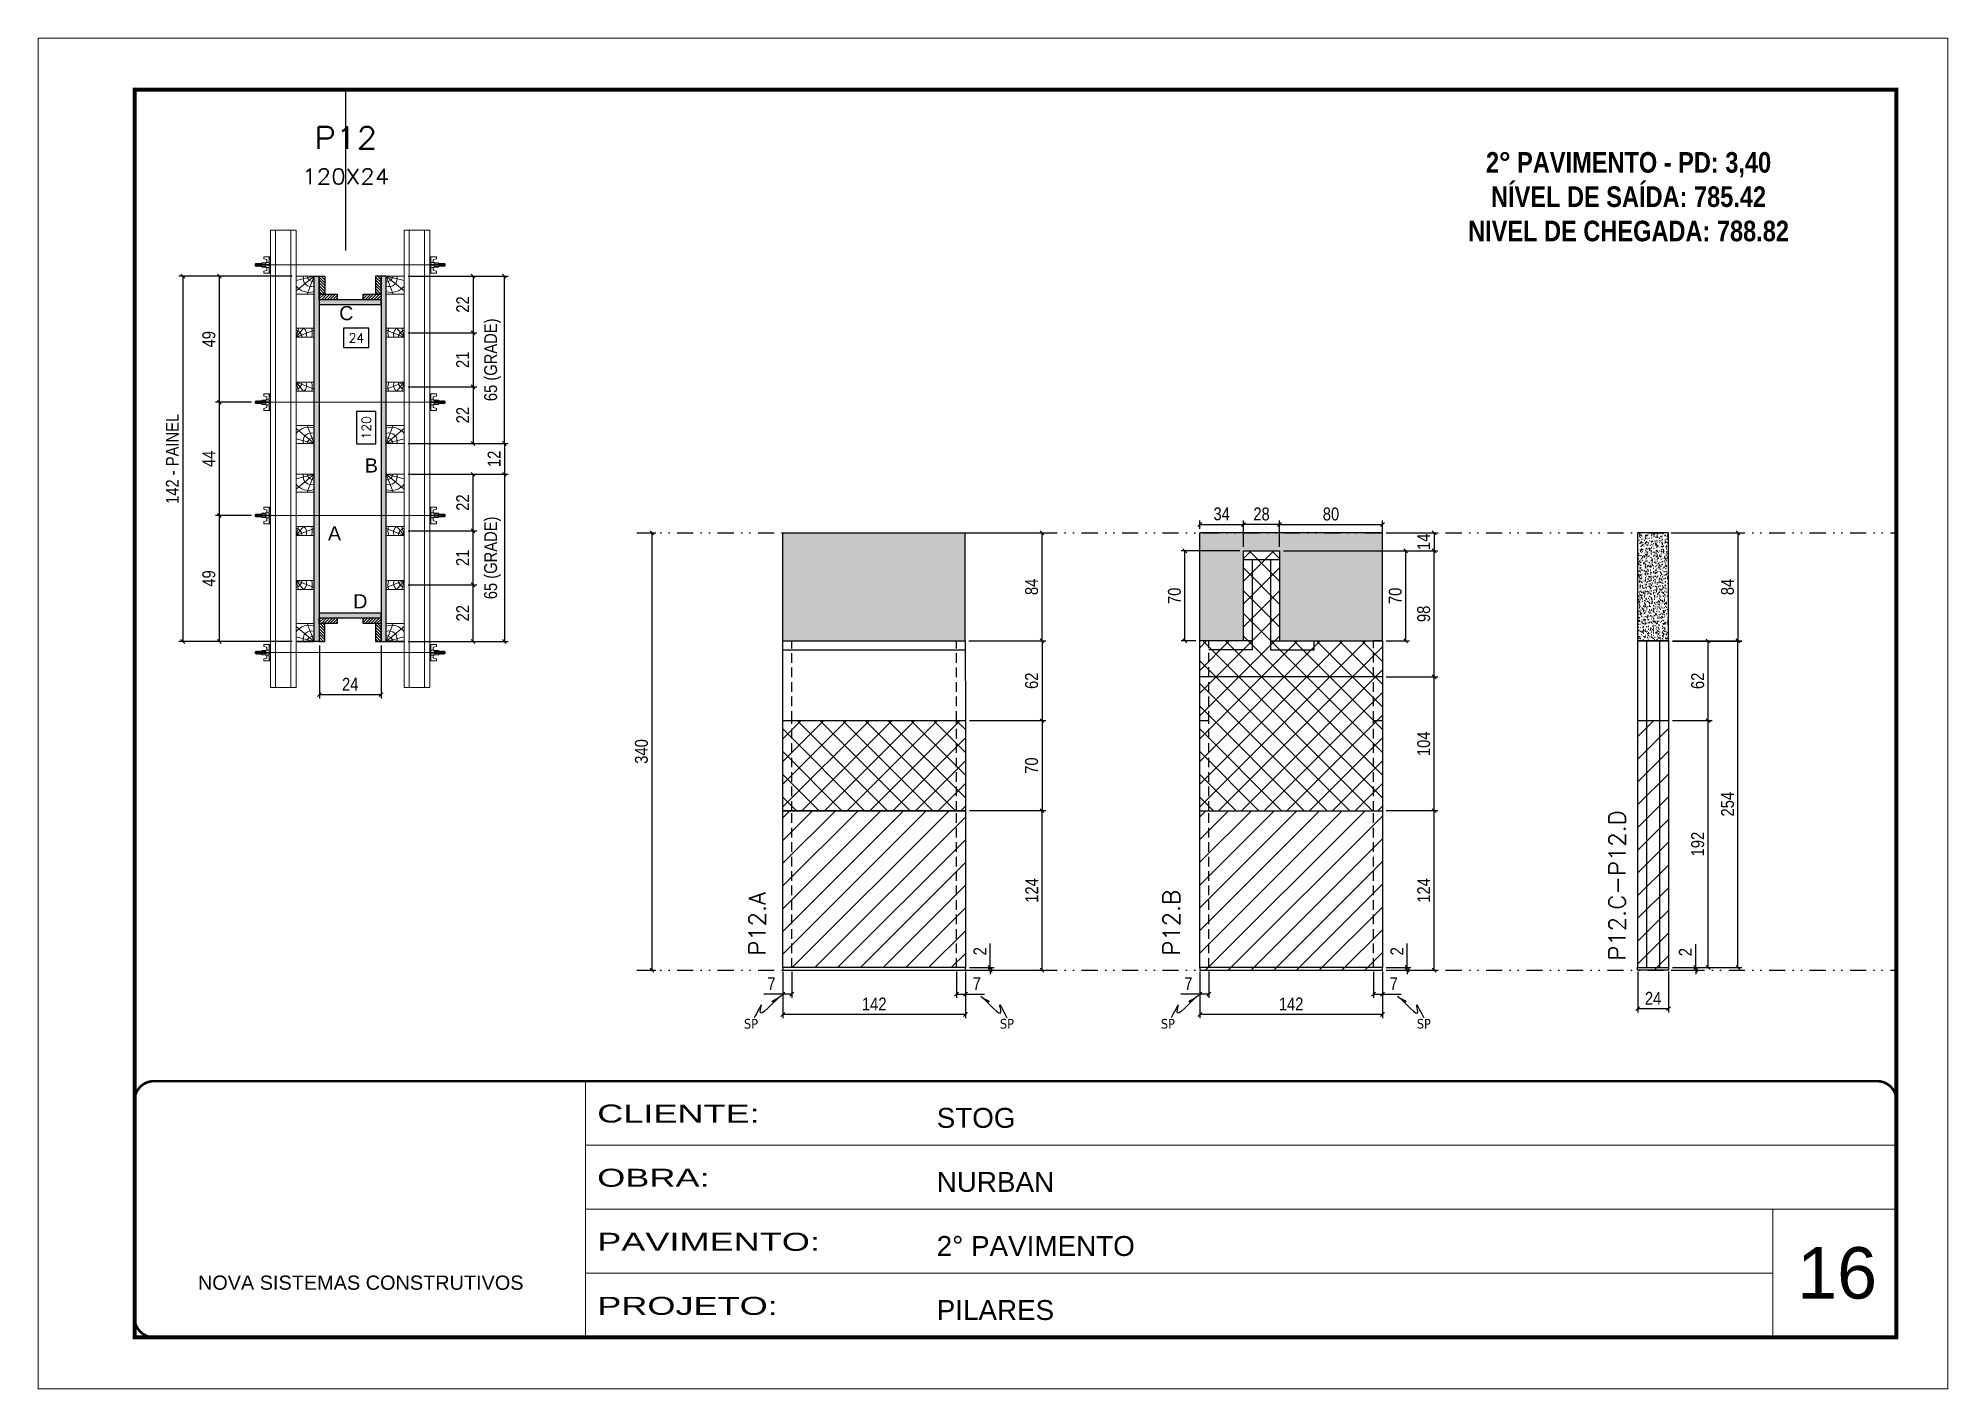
# Model space of a CAD drawing. Extents: x 2201 to 8455, y 252 to 7045.
# Drawn here: x 6970 to 8455, y 2549 to 3599 of the extents above; entities that cross this region are included whole.
import ezdxf
from ezdxf.enums import TextEntityAlignment as Align

# ---------------------------------------------------------------- set-up
doc = ezdxf.new("R2010")
doc.units = 0
for name, pattern in [('CONTINUO', [0]), ('DASHED', [0.75, 0.5, -0.25]), ('DIVIDE2', [0.625, 0.25, -0.125, 0, -0.125, 0, -0.125]), ('HIDDEN', [0.375, 0.25, -0.125])]:
    doc.linetypes.add(name, pattern=pattern)
for name, color, linetype, lineweight in [('CARIMBO', 255, 'Continuous', 9), ('Folhas', 255, 'Continuous', 9), ('Hachura', 251, 'Continuous', 9), ('Madeira', 126, 'Continuous', 18), ('Perfil Metálico', 224, 'Continuous', 18), ('SARRAFO DE PRESSAO', 251, 'DASHED', 9), ('Texto Seção', 7, 'Continuous', 15)]:
    doc.layers.add(name, color=color, linetype=linetype, lineweight=lineweight)
for name, color, linetype in [('CHAPA', 1, 'Continuous'), ('COTA', 241, 'Continuous'), ('Cota Seção (2x)', 241, 'Continuous'), ('MEIO_PONT', 93, 'Continuous'), ('NOMENCLATURA', 7, 'Continuous'), ('Nível', 160, 'Continuous'), ('Painéis', 200, 'Continuous'), ('SARR_2.2x7', 40, 'Continuous'), ('SARRAFO', 251, 'Continuous'), ('Sarrafo de Pressão', 42, 'HIDDEN'), ('texto', 7, 'Continuous'), ('Texto de Titulo', 7, 'Continuous'), ('Texto Qtd Sarr', 242, 'Continuous'), ('TEXTO_GERAL', 7, 'Continuous')]:
    doc.layers.add(name, color=color, linetype=linetype)
doc.styles.add('ARIAL', font='arial.ttf')
doc.styles.add('COTA TECNICA', font='techl___.ttf', dxfattribs={"height": 10})
doc.styles.add('COTA TECNICA 2X', font='techl___.ttf', dxfattribs={"height": 10})
doc.styles.add('COTA TECNICA-50', font='techl___.ttf', dxfattribs={"height": 10})
doc.styles.add('REGUA-120', font='ROMANS.shx', dxfattribs={"height": 15})
doc.styles.add('ROMANC', font='techb___.ttf', dxfattribs={"height": 2.5})
doc.styles.add('ROMANS', font='romans.shx')
doc.styles.get("Standard").update_dxf_attribs({"font": 'arial.ttf'})
doc.styles.add('Tecnologia', font='')
doc.styles.get('Tecnologia').set_extended_font_data('Forgotten Futurist')
doc.dimstyles.new('COTA PAINEL-50', dxfattribs={"dimtxt": 10, "dimasz": 3, "dimexe": 3, "dimexo": 3, "dimgap": 3, "dimtad": 1, "dimdec": 1, "dimzin": 12, "dimdsep": 46, "dimtxsty": 'COTA TECNICA-50', "dimblk1": 'OBLIQUE', "dimblk2": 'OBLIQUE', "dimsah": 1, "dimcen": 0.9, "dimclrd": 4, "dimclre": 4, "dimclrt": 240, "dimadec": 1, "dimazin": 3, "dimtfac": 1, "dimtdec": 1, "dimtmove": 0, "dimatfit": 3, "dimfxl": 1, "dimtolj": 1, "dimtzin": 12, "dimarcsym": 0})
doc.dimstyles.new('PAINEL', dxfattribs={"dimtxt": 10, "dimasz": 3, "dimexe": 3, "dimexo": 3, "dimgap": 3, "dimtad": 1, "dimdec": 1, "dimzin": 12, "dimdsep": 46, "dimtxsty": 'COTA TECNICA', "dimblk1": 'OBLIQUE', "dimblk2": 'OBLIQUE', "dimsah": 1, "dimcen": 0.9, "dimclrd": 4, "dimclre": 4, "dimclrt": 240, "dimadec": 1, "dimazin": 3, "dimtfac": 1, "dimtdec": 1, "dimtmove": 0, "dimatfit": 3, "dimfxl": 1, "dimtolj": 1, "dimtzin": 12, "dimarcsym": 0})
doc.dimstyles.new('SECAO PILAR', dxfattribs={"dimtxt": 10, "dimasz": 3, "dimexe": 3, "dimexo": 3, "dimgap": 3, "dimtad": 1, "dimdec": 1, "dimlfac": 0.5, "dimzin": 12, "dimdsep": 46, "dimtxsty": 'COTA TECNICA 2X', "dimblk1": 'OBLIQUE', "dimblk2": 'OBLIQUE', "dimsah": 1, "dimcen": 0.9, "dimclrd": 256, "dimclre": 256, "dimclrt": 256, "dimadec": 1, "dimazin": 3, "dimtfac": 1, "dimtdec": 1, "dimtmove": 0, "dimatfit": 3, "dimfxl": 1, "dimtolj": 1, "dimtzin": 12, "dimarcsym": 0})
doc.dimstyles.new('SECÇÃO 2', dxfattribs={"dimtxt": 7, "dimasz": 6, "dimexe": 0.18, "dimexo": 2, "dimgap": -4, "dimtad": 3, "dimdec": 1, "dimlfac": 0.5, "dimzin": 12, "dimdsep": 46, "dimtxsty": 'ROMANS', "dimblk": 'ARCHTICK', "dimcen": 0.09, "dimse1": 1, "dimse2": 1, "dimsd1": 1, "dimsd2": 1, "dimclrd": 180, "dimclre": 5, "dimclrt": 1, "dimadec": 0, "dimazin": 3, "dimtfac": 1, "dimtdec": 1, "dimtofl": 0, "dimtmove": 0, "dimatfit": 3, "dimldrblk": 'ARCHTICK', "dimfxl": 1, "dimtolj": 1, "dimtzin": 0, "dimarcsym": 0})
doc.dimstyles.get("Standard").update_dxf_attribs({"dimtxt": 0.18, "dimasz": 0.18, "dimexe": 0.18, "dimexo": 0.0625, "dimgap": 0.09, "dimtad": 0, "dimtih": 1, "dimtoh": 1, "dimdec": 4, "dimzin": 0, "dimdsep": 46, "dimtxsty": 'Standard', "dimcen": 0.09, "dimadec": 0, "dimazin": 0, "dimtfac": 1, "dimtdec": 4, "dimtofl": 0, "dimtmove": 0, "dimatfit": 3, "dimfxl": 1, "dimtolj": 1, "dimtzin": 0, "dimarcsym": 0})

msp = doc.modelspace()

# ---------------------------------------------------------------- texts
at = {"layer": 'CARIMBO', "style": 'ARIAL'}
msp.add_text('16', height=40, dxfattribs=at).set_placement((8337.73, 2619.08))
at = {"layer": 'NOMENCLATURA', "color": 2, "insert": (8206.61, 3537.08), "char_height": 16, "attachment_point": 2, "style": 'ROMANC'}
msp.add_mtext_dynamic_manual_height_columns('\\P2° PAVIMENTO - PD: 3,40\\PNÍVEL DE SAÍDA: 785.42\\PNIVEL DE CHEGADA: 788.82', width=328.3607, gutter_width=1, heights=[0], dxfattribs=at)
at = {"layer": 'texto', "color": 0, "char_height": 7.5, "attachment_point": 5}
for insert in [(7524.19, 2832.67), (7723.21, 2832.67), (7848.38, 2832.67), (8047.41, 2832.67)]:
    msp.add_mtext('{\\fTahoma|b0|i0|c0|p34;\\C4;SP}', dxfattribs=dict(at, insert=insert))
at = {"layer": 'Texto Seção', "char_height": 13, "width": 285.3299, "attachment_point": 7, "rotation": 90, "style": 'REGUA-120'}
for s, insert in [('\\pxt4;P12.C-P12.D', (8204.2, 2881.76)), ('P12.A', (7535.49, 2885.6)), ('P12.B', (7857.54, 2885.6))]:
    msp.add_mtext(s, dxfattribs=dict(at, insert=insert))
at = {"layer": 'TEXTO_GERAL', "style": 'ARIAL'}
for s, p in [('C', (7209.48, 3385.21)), ('B', (7228.96, 3266.78)), ('A', (7200.28, 3213.96)), ('D', (7220.37, 3161.15))]:
    msp.add_text(s, height=11, dxfattribs=at).set_placement(p, align=Align.MIDDLE_CENTER)

# ---------------------------------------------------------------- blocks, each defined once
blk = doc.blocks.new('9999999999')
at = {"color": 30, "linetype": 'CONTINUO'}
for p, q in [((98564.6, 34230.2), (98564.6, 34429.4)), ((98564.6, 34379.6), (99584, 34379.6)), ((98564.6, 34329.8), (99488, 34329.8)), ((99584, 34329.8), (99488, 34329.8)), ((99488, 34329.8), (99488, 34230.2)), ((98564.6, 34280), (99488, 34280))]:
    blk.add_line(p, q, dxfattribs=at)
at = {"color": 30, "linetype": 'CONTINUO', "const_width": 2}
blk.add_lwpolyline([(99584, 34230.2), (99584, 34414.4, 0.414214), (99569, 34429.4), (98229, 34429.4, 0.414214), (98214, 34414.4), (98214, 34245.2, 0.414214), (98229, 34230.2), (99584, 34230.2)], format="xyb", dxfattribs=at)
at = {"layer": 'Folhas'}
blk.add_lwpolyline([(98139, 34190.2), (99624, 34190.2), (99624, 35240.2), (98139, 35240.2)], close=True, dxfattribs=at)
at = {"layer": 'Folhas', "color": 30, "const_width": 3}
blk.add_lwpolyline([(98214, 34230.2), (99584, 34230.2), (99584, 35200.2), (98214, 35200.2)], close=True, dxfattribs=at)
at = {"color": 7, "linetype": 'Continuous', "ltscale": 5, "style": 'ARIAL'}
for s, height, p in [('STOG', 15.48, (98837.7, 34393.1)), ('NURBAN', 15.48, (98837.7, 34343.3)), ('2° PAVIMENTO', 15.483, (98837.7, 34293.5)), ('NOVA SISTEMAS CONSTRUTIVOS', 11.059, (98263.2, 34267.2)), ('PILARES', 15.48, (98837.7, 34243.7))]:
    blk.add_text(s, height=height, dxfattribs=at).set_placement(p)
at = {"layer": 'Folhas', "color": 7, "style": 'Tecnologia', "width": 1.5}
for s, p in [('CLIENTE:', (98573.7, 34397.2)), ('OBRA:', (98573.7, 34347.3)), ('PAVIMENTO:', (98573.7, 34297.5)), ('PROJETO:', (98573.7, 34247.7))]:
    blk.add_text(s, height=14, dxfattribs=at).set_placement(p)
blk = doc.blocks.new('*D130')
at = {"layer": 'Cota Seção (2x)', "color": 180, "lineweight": -2, "transparency": 16777216}
for p, q in [((7227.1, 3373.4), (7207.4, 3373.4)), ((7207.4, 3373.4), (7207.4, 3358.4)), ((7227.1, 3358.4), (7227.1, 3373.4)), ((7207.4, 3358.4), (7227.1, 3358.4))]:
    blk.add_line(p, q, dxfattribs=at)
at = {"layer": 'Defpoints', "color": 0, "transparency": 16777216}
for p in [(7188.5, 3374.6), (7236.5, 3374.6), (7188.5, 3354.4)]:
    blk.add_point(p, dxfattribs=at)
at = {"layer": 'Cota Seção (2x)', "color": 1, "transparency": 16777216, "insert": (7217.3, 3365.9), "char_height": 7, "attachment_point": 5, "style": 'ROMANS'}
blk.add_mtext('\\A1;24', dxfattribs=at)
blk = doc.blocks.new('_ArchTick')
at = {"color": 0, "linetype": 'ByBlock', "const_width": 0.15}
blk.add_lwpolyline([(-0.5, -0.5), (0.5, 0.5)], dxfattribs=at)
blk = doc.blocks.new('*D131')
at = {"layer": 'Cota Seção (2x)', "color": 180, "lineweight": -2, "transparency": 16777216}
for p, q in [((7232.5, 3308.6), (7217.5, 3308.6)), ((7217.5, 3308.6), (7217.5, 3283.6)), ((7232.5, 3283.6), (7232.5, 3308.6)), ((7217.5, 3283.6), (7232.5, 3283.6))]:
    blk.add_line(p, q, dxfattribs=at)
at = {"layer": 'Defpoints', "color": 0, "transparency": 16777216}
for p in [(7188.5, 3391.9), (7188.5, 3151.9), (7236.5, 3151.9)]:
    blk.add_point(p, dxfattribs=at)
at = {"layer": 'Cota Seção (2x)', "color": 1, "transparency": 16777216, "insert": (7225, 3296.1), "char_height": 7, "attachment_point": 5, "rotation": 90, "style": 'ROMANS'}
blk.add_mtext('\\A1;120', dxfattribs=at)
blk = doc.blocks.new('_Oblique')
at = {"color": 0, "linetype": 'ByBlock', "lineweight": -2}
blk.add_line((-0.5, -0.5), (0.5, 0.5), dxfattribs=at)
blk = doc.blocks.new('*D132')
at = {"layer": 'Cota Seção (2x)', "lineweight": -2, "transparency": 16777216}
for p, q in [((7167.5, 3413.9), (7079.3, 3413.9)), ((7082.3, 3413.9), (7082.3, 3129.9)), ((7167.5, 3129.9), (7079.3, 3129.9))]:
    blk.add_line(p, q, dxfattribs=at)
at = {"layer": 'Defpoints', "color": 0, "transparency": 16777216}
for p in [(7170.5, 3413.9), (7082.3, 3129.9), (7170.5, 3129.9)]:
    blk.add_point(p, dxfattribs=at)
at = {"layer": 'Cota Seção (2x)', "lineweight": -2, "transparency": 16777216, "xscale": 3, "yscale": 3, "zscale": 3}
for p, rotation in [((7082.3, 3413.9), 90), ((7082.3, 3129.9), 270)]:
    blk.add_blockref('_Oblique', p, dxfattribs=dict(at, rotation=rotation))
at = {"layer": 'Cota Seção (2x)', "transparency": 16777216, "insert": (7074.2, 3271.9), "char_height": 10, "attachment_point": 5, "rotation": 90, "style": 'COTA TECNICA 2X'}
blk.add_mtext('\\A1;142 - PAINEL', dxfattribs=at)
blk = doc.blocks.new('*D133')
at = {"layer": 'Cota Seção (2x)', "lineweight": -2, "transparency": 16777216}
for p, q in [((7167.5, 3413.9), (7107.7, 3413.9)), ((7110.7, 3413.9), (7110.7, 3315.9)), ((7135.7, 3315.9), (7107.7, 3315.9))]:
    blk.add_line(p, q, dxfattribs=at)
at = {"layer": 'Defpoints', "color": 0, "transparency": 16777216}
for p in [(7170.5, 3413.9), (7110.7, 3315.9), (7138.7, 3315.9)]:
    blk.add_point(p, dxfattribs=at)
at = {"layer": 'Cota Seção (2x)', "lineweight": -2, "transparency": 16777216, "xscale": 3, "yscale": 3, "zscale": 3}
for p, rotation in [((7110.7, 3413.9), 90), ((7110.7, 3315.9), 270)]:
    blk.add_blockref('_Oblique', p, dxfattribs=dict(at, rotation=rotation))
at = {"layer": 'Cota Seção (2x)', "transparency": 16777216, "insert": (7102.6, 3364.9), "char_height": 10, "attachment_point": 5, "rotation": 90, "style": 'COTA TECNICA 2X'}
blk.add_mtext('\\A1;49', dxfattribs=at)
blk = doc.blocks.new('*D134')
at = {"layer": 'Cota Seção (2x)', "lineweight": -2, "transparency": 16777216}
for p, q in [((7135.7, 3227.9), (7107.7, 3227.9)), ((7110.7, 3227.9), (7110.7, 3129.9)), ((7167.5, 3129.9), (7107.7, 3129.9))]:
    blk.add_line(p, q, dxfattribs=at)
at = {"layer": 'Defpoints', "color": 0, "transparency": 16777216}
for p in [(7138.7, 3227.9), (7110.7, 3129.9), (7170.5, 3129.9)]:
    blk.add_point(p, dxfattribs=at)
at = {"layer": 'Cota Seção (2x)', "lineweight": -2, "transparency": 16777216, "xscale": 3, "yscale": 3, "zscale": 3}
for p, rotation in [((7110.7, 3227.9), 90), ((7110.7, 3129.9), 270)]:
    blk.add_blockref('_Oblique', p, dxfattribs=dict(at, rotation=rotation))
at = {"layer": 'Cota Seção (2x)', "transparency": 16777216, "insert": (7102.6, 3178.9), "char_height": 10, "attachment_point": 5, "rotation": 90, "style": 'COTA TECNICA 2X'}
blk.add_mtext('\\A1;49', dxfattribs=at)
blk = doc.blocks.new('titulo1')
at = {"layer": 'Defpoints', "color": 252, "linetype": 'HIDDEN', "ltscale": 2}
blk.add_line((0, 0), (0, 125), dxfattribs=at)
at = {"layer": 'Defpoints', "style": 'ROMANS', "oblique": 15}
blk.add_attdef('FOLHA', text='', height=10, dxfattribs=at).set_placement((0, 15.6), align=Align.MIDDLE_CENTER)
at = {"layer": 'Texto Qtd Sarr', "color": 3, "style": 'ROMANS', "oblique": 15}
for tag, height, p in [('TITULO', 17, (0, 71.4)), ('SEÇÃO', 12, (0, 41.5))]:
    blk.add_attdef(tag, text='', height=height, dxfattribs=at).set_placement(p, align=Align.MIDDLE_CENTER)
blk = doc.blocks.new('C')
at = {"layer": 'Hachura', "color": 0}
for p, q in [((0, 3.22), (0, -3.22)), ((0.45, 3.22), (0, 3.22)), ((0.46, 3.16), (0, 3.16)), ((0.46, 3.05), (0, 3.05)), ((0.46, 2.88), (0, 2.88)), ((0, 2.75), (0, -1.16)), ((0.46, 2.65), (0, 2.65)), ((0.46, 2.23), (0, 2.23)), ((0.46, 1.51), (0, 1.51)), ((0.39, 0.49), (0.17, 0.49)), ((0.45, -3.23), (0.45, 3.22)), ((0.45, 3.22), (2.58, 3.22)), ((1.74, 0.97), (0.45, 0.97)), ((1.45, 0.1), (0.45, 0.1)), ((1.35, 1.94), (1.35, 0.96)), ((2.58, 2.39), (1.47, 2.09)), ((1.74, -0.97), (1.74, 0.97)), ((1.74, 0.97), (1.74, 0.84)), ((1.74, 0.97), (1.74, 0.84)), ((1.74, 0.84), (3.35, 0.84)), ((3.35, 0.45), (1.74, 0.45)), ((2.58, 3.22), (2.58, 2.39)), ((3.32, 0.84), (3.32, -0.84)), ((3.35, 0.84), (3.35, -0.84)), ((3.68, 0.45), (3.35, 0.45)), ((3.84, -0.52), (3.35, 0.45)), ((3.35, 0.06), (3.67, -0.57)), ((3.68, 0.45), (4.16, -0.52)), ((3.72, 0.5), (4.25, -0.57)), ((4.37, -0.55), (3.83, 0.53)), ((4.15, 0.45), (3.93, 0.45)), ((4.42, -0.52), (3.93, 0.45)), ((4.15, 0.45), (4.26, 0.45)), ((4.26, 0.45), (4.74, -0.52)), ((4.3, 0.5), (4.83, -0.57)), ((4.95, -0.55), (4.41, 0.53)), ((4.51, 0.45), (4.84, 0.45)), ((5, -0.52), (4.51, 0.45)), ((4.84, 0.45), (5.32, -0.52)), ((4.88, 0.5), (5.41, -0.57)), ((5.53, -0.55), (4.99, 0.53)), ((5.58, -0.52), (5.09, 0.45)), ((5.42, 0.45), (5.09, 0.45)), ((5.58, -0.52), (5.09, 0.45)), ((5.42, 0.45), (5.74, -0.19)), ((5.46, 0.5), (5.74, -0.07)), ((5.74, 0.19), (5.57, 0.53)), ((5.74, 0.32), (5.68, 0.45)), ((5.68, 0.45), (5.74, 0.45)), ((5.74, 0.45), (5.9, 0.29)), ((5.74, 0.45), (5.74, -0.52)), ((5.9, -0.36), (5.9, 0.29)), ((0.45, 0), (0, 0)), ((0.46, -1.52), (0, -1.52)), ((0.46, -2.23), (0, -2.23)), ((0.46, -2.65), (0, -2.65)), ((0.46, -2.88), (0, -2.88)), ((0.46, -3.05), (0, -3.05)), ((0.46, -3.16), (0, -3.16)), ((0, -3.22), (2.57, -3.22)), ((0.08, -0.48), (0.29, -0.48)), ((0.29, -0.48), (0.4, -0.48)), ((0.45, 0), (0.45, -0.97)), ((0.45, -0.16), (1.45, -0.16)), ((0.45, -0.65), (0.45, -0.32)), ((0.45, -3.23), (0.45, -0.65)), ((0.45, -0.97), (1.74, -0.97)), ((1.35, -1.94), (1.35, -0.97)), ((2.58, -2.39), (1.47, -2.1)), ((3.35, -0.32), (1.74, -0.32)), ((3.35, -0.84), (1.74, -0.84)), ((2.58, -3.23), (2.58, -2.39)), ((3.35, -0.07), (3.58, -0.52)), ((3.35, -0.52), (3.58, -0.52)), ((3.84, -0.52), (4.16, -0.52)), ((4.42, -0.52), (4.74, -0.52)), ((4.63, -0.52), (4.74, -0.52)), ((5, -0.52), (5.32, -0.52)), ((5.58, -0.52), (5.74, -0.52)), ((5.74, -0.52), (5.9, -0.36)), ((5.74, -0.52), (5.74, -0.52))]:
    blk.add_line(p, q, dxfattribs=at)
for centre, radius, start, end in [((1.52, 1.94), 0.161, 104.74356, 180), ((1.44, -0.03), 0.129, 272.69497, 87.30503), ((3.81, 0.39), 0.143, 25.56881, 154.43119), ((4.39, 0.39), 0.143, 25.56881, 154.43119), ((4.97, 0.39), 0.143, 25.56881, 154.43119), ((5.55, 0.39), 0.143, 25.56881, 154.43119), ((0.17, -0.37), 0.174, 221.74404, 317.85924), ((1.52, -1.94), 0.161, 180, 255.25644), ((3.71, -0.4), 0.174, 222.14076, 318.25596), ((4.29, -0.4), 0.174, 222.14076, 318.25596), ((4.87, -0.4), 0.174, 222.14076, 318.25596), ((5.45, -0.4), 0.174, 222.14076, 318.25596), ((5.61, -0.4), 0.174, 317.85924, 318.25596)]:
    blk.add_arc(centre, radius, start, end, dxfattribs=at)
blk = doc.blocks.new('*D618')
at = {"layer": 'Cota Seção (2x)', "lineweight": -2, "transparency": 16777216}
for p, q in [((7135.7, 3315.9), (7107.7, 3315.9)), ((7110.7, 3315.9), (7110.7, 3227.9)), ((7135.7, 3227.9), (7107.7, 3227.9))]:
    blk.add_line(p, q, dxfattribs=at)
at = {"layer": 'Defpoints', "color": 0, "transparency": 16777216}
for p in [(7138.7, 3315.9), (7110.7, 3227.9), (7138.7, 3227.9)]:
    blk.add_point(p, dxfattribs=at)
at = {"layer": 'Cota Seção (2x)', "lineweight": -2, "transparency": 16777216, "xscale": 3, "yscale": 3, "zscale": 3}
for p, rotation in [((7110.7, 3315.9), 90), ((7110.7, 3227.9), 270)]:
    blk.add_blockref('_Oblique', p, dxfattribs=dict(at, rotation=rotation))
at = {"layer": 'Cota Seção (2x)', "transparency": 16777216, "insert": (7102.6, 3271.9), "char_height": 10, "attachment_point": 5, "rotation": 90, "style": 'COTA TECNICA 2X'}
blk.add_mtext('\\A1;44', dxfattribs=at)
blk = doc.blocks.new('PONTALETE')
at = {"layer": 'Madeira'}
for q in [(2.71, 7), (7, 5.76), (7, 1.74)]:
    blk.add_line((0, 0), q, dxfattribs=at)
blk.add_lwpolyline([(0, 0), (7, 0), (7, 7), (0, 7)], close=True, dxfattribs=at)
for centre, radius, start, end in [((2.04, 0.06), 6.23, 37.28179, 109.09128), ((1.09, 0.9), 3.19, 343.60304, 109.98471), ((-0.21, -0.78), 3.09, 14.63219, 86.0383)]:
    blk.add_arc(centre, radius, start, end, dxfattribs=at)
blk = doc.blocks.new('MEIO PONTALETE')
at = {"layer": 'Madeira'}
for q in [(2.71, 7), (3.5, 2.88), (3.5, 0.87)]:
    blk.add_line((0, 0), q, dxfattribs=at)
blk.add_lwpolyline([(0, 0), (3.5, 0), (3.5, 7), (0, 7)], close=True, dxfattribs=at)
for centre, radius, start, end in [((2.04, 0.06), 6.23, 76.44987, 109.09128), ((1.09, 0.9), 3.19, 40.90626, 109.98471), ((-0.21, -0.78), 3.09, 14.63219, 86.0383)]:
    blk.add_arc(centre, radius, start, end, dxfattribs=at)
blk = doc.blocks.new('*D619')
at = {"layer": 'Cota Seção (2x)', "lineweight": -2, "transparency": 16777216}
for p, q in [((7188.5, 3126.9), (7188.5, 3085.6)), ((7236.5, 3126.9), (7236.5, 3085.6)), ((7188.5, 3088.6), (7236.5, 3088.6))]:
    blk.add_line(p, q, dxfattribs=at)
at = {"layer": 'Defpoints', "color": 0, "transparency": 16777216}
for p in [(7188.5, 3129.9), (7236.5, 3129.9), (7236.5, 3088.6)]:
    blk.add_point(p, dxfattribs=at)
at = {"layer": 'Cota Seção (2x)', "lineweight": -2, "transparency": 16777216, "xscale": 3, "yscale": 3, "zscale": 3, "rotation": 180}
blk.add_blockref('_Oblique', (7188.5, 3088.6), dxfattribs=at)
at = {"layer": 'Cota Seção (2x)', "lineweight": -2, "transparency": 16777216, "xscale": 3, "yscale": 3, "zscale": 3}
blk.add_blockref('_Oblique', (7236.5, 3088.6), dxfattribs=at)
at = {"layer": 'Cota Seção (2x)', "transparency": 16777216, "insert": (7212.5, 3096.7), "char_height": 10, "attachment_point": 5, "style": 'COTA TECNICA 2X'}
blk.add_mtext('\\A1;24', dxfattribs=at)
blk = doc.blocks.new('*D620')
at = {"layer": 'Cota Seção (2x)', "lineweight": -2, "transparency": 16777216}
for p, q in [((7257.5, 3259.9), (7335.4, 3259.9)), ((7332.4, 3259.9), (7332.4, 3129.9)), ((7257.5, 3129.9), (7335.4, 3129.9))]:
    blk.add_line(p, q, dxfattribs=at)
at = {"layer": 'Defpoints', "color": 0, "transparency": 16777216}
for p in [(7254.5, 3259.9), (7254.5, 3129.9), (7332.4, 3129.9)]:
    blk.add_point(p, dxfattribs=at)
at = {"layer": 'Cota Seção (2x)', "lineweight": -2, "transparency": 16777216, "xscale": 3, "yscale": 3, "zscale": 3}
for p, rotation in [((7332.4, 3259.9), 90), ((7332.4, 3129.9), 270)]:
    blk.add_blockref('_Oblique', p, dxfattribs=dict(at, rotation=rotation))
at = {"layer": 'Cota Seção (2x)', "transparency": 16777216, "insert": (7323.2, 3194.9), "char_height": 10, "attachment_point": 5, "rotation": 90, "style": 'COTA TECNICA 2X'}
blk.add_mtext('\\A1;65 (GRADE)', dxfattribs=at)
blk = doc.blocks.new('*D621')
at = {"layer": 'Cota Seção (2x)', "lineweight": -2, "transparency": 16777216}
for p, q in [((7257.5, 3173.9), (7311, 3173.9)), ((7308, 3129.9), (7308, 3173.9)), ((7257.5, 3129.9), (7311, 3129.9))]:
    blk.add_line(p, q, dxfattribs=at)
at = {"layer": 'Defpoints', "color": 0, "transparency": 16777216}
for p in [(7254.5, 3173.9), (7308, 3173.9), (7254.5, 3129.9)]:
    blk.add_point(p, dxfattribs=at)
at = {"layer": 'Cota Seção (2x)', "lineweight": -2, "transparency": 16777216, "xscale": 3, "yscale": 3, "zscale": 3}
for p, rotation in [((7308, 3173.9), 90), ((7308, 3129.9), 270)]:
    blk.add_blockref('_Oblique', p, dxfattribs=dict(at, rotation=rotation))
at = {"layer": 'Cota Seção (2x)', "transparency": 16777216, "insert": (7300, 3151.9), "char_height": 10, "attachment_point": 5, "rotation": 90, "style": 'COTA TECNICA 2X'}
blk.add_mtext('\\A1;22', dxfattribs=at)
blk = doc.blocks.new('*D622')
at = {"layer": 'Cota Seção (2x)', "lineweight": -2, "transparency": 16777216}
for p, q in [((7257.5, 3215.9), (7311, 3215.9)), ((7308, 3173.9), (7308, 3215.9)), ((7257.5, 3173.9), (7311, 3173.9))]:
    blk.add_line(p, q, dxfattribs=at)
at = {"layer": 'Defpoints', "color": 0, "transparency": 16777216}
for p in [(7254.5, 3215.9), (7308, 3215.9), (7254.5, 3173.9)]:
    blk.add_point(p, dxfattribs=at)
at = {"layer": 'Cota Seção (2x)', "lineweight": -2, "transparency": 16777216, "xscale": 3, "yscale": 3, "zscale": 3}
for p, rotation in [((7308, 3215.9), 90), ((7308, 3173.9), 270)]:
    blk.add_blockref('_Oblique', p, dxfattribs=dict(at, rotation=rotation))
at = {"layer": 'Cota Seção (2x)', "transparency": 16777216, "insert": (7299.9, 3194.9), "char_height": 10, "attachment_point": 5, "rotation": 90, "style": 'COTA TECNICA 2X'}
blk.add_mtext('\\A1;21', dxfattribs=at)
blk = doc.blocks.new('*D623')
at = {"layer": 'Cota Seção (2x)', "lineweight": -2, "transparency": 16777216}
for p, q in [((7257.5, 3259.9), (7311, 3259.9)), ((7308, 3215.9), (7308, 3259.9)), ((7257.5, 3215.9), (7311, 3215.9))]:
    blk.add_line(p, q, dxfattribs=at)
at = {"layer": 'Defpoints', "color": 0, "transparency": 16777216}
for p in [(7254.5, 3259.9), (7308, 3259.9), (7254.5, 3215.9)]:
    blk.add_point(p, dxfattribs=at)
at = {"layer": 'Cota Seção (2x)', "lineweight": -2, "transparency": 16777216, "xscale": 3, "yscale": 3, "zscale": 3}
for p, rotation in [((7308, 3259.9), 90), ((7308, 3215.9), 270)]:
    blk.add_blockref('_Oblique', p, dxfattribs=dict(at, rotation=rotation))
at = {"layer": 'Cota Seção (2x)', "transparency": 16777216, "insert": (7300, 3237.9), "char_height": 10, "attachment_point": 5, "rotation": 90, "style": 'COTA TECNICA 2X'}
blk.add_mtext('\\A1;22', dxfattribs=at)
blk = doc.blocks.new('*D135')
at = {"layer": 'Cota Seção (2x)', "lineweight": -2, "transparency": 16777216}
for p, q in [((7257.5, 3413.9), (7335.4, 3413.9)), ((7332.4, 3283.9), (7332.4, 3413.9)), ((7257.5, 3283.9), (7335.4, 3283.9))]:
    blk.add_line(p, q, dxfattribs=at)
at = {"layer": 'Defpoints', "color": 0, "transparency": 16777216}
for p in [(7254.5, 3413.9), (7332.4, 3413.9), (7254.5, 3283.9)]:
    blk.add_point(p, dxfattribs=at)
at = {"layer": 'Cota Seção (2x)', "lineweight": -2, "transparency": 16777216, "xscale": 3, "yscale": 3, "zscale": 3}
for p, rotation in [((7332.4, 3413.9), 90), ((7332.4, 3283.9), 270)]:
    blk.add_blockref('_Oblique', p, dxfattribs=dict(at, rotation=rotation))
at = {"layer": 'Cota Seção (2x)', "transparency": 16777216, "insert": (7323.2, 3348.9), "char_height": 10, "attachment_point": 5, "rotation": 90, "style": 'COTA TECNICA 2X'}
blk.add_mtext('\\A1;65 (GRADE)', dxfattribs=at)
blk = doc.blocks.new('*D624')
at = {"layer": 'Cota Seção (2x)', "lineweight": -2, "transparency": 16777216}
for p, q in [((7257.5, 3413.9), (7311, 3413.9)), ((7308, 3413.9), (7308, 3369.9)), ((7257.5, 3369.9), (7311, 3369.9))]:
    blk.add_line(p, q, dxfattribs=at)
at = {"layer": 'Defpoints', "color": 0, "transparency": 16777216}
for p in [(7254.5, 3413.9), (7254.5, 3369.9), (7308, 3369.9)]:
    blk.add_point(p, dxfattribs=at)
at = {"layer": 'Cota Seção (2x)', "lineweight": -2, "transparency": 16777216, "xscale": 3, "yscale": 3, "zscale": 3}
for p, rotation in [((7308, 3413.9), 90), ((7308, 3369.9), 270)]:
    blk.add_blockref('_Oblique', p, dxfattribs=dict(at, rotation=rotation))
at = {"layer": 'Cota Seção (2x)', "transparency": 16777216, "insert": (7300, 3391.9), "char_height": 10, "attachment_point": 5, "rotation": 90, "style": 'COTA TECNICA 2X'}
blk.add_mtext('\\A1;22', dxfattribs=at)
blk = doc.blocks.new('*D625')
at = {"layer": 'Cota Seção (2x)', "lineweight": -2, "transparency": 16777216}
for p, q in [((7257.5, 3369.9), (7311, 3369.9)), ((7308, 3369.9), (7308, 3327.9)), ((7257.5, 3327.9), (7311, 3327.9))]:
    blk.add_line(p, q, dxfattribs=at)
at = {"layer": 'Defpoints', "color": 0, "transparency": 16777216}
for p in [(7254.5, 3369.9), (7254.5, 3327.9), (7308, 3327.9)]:
    blk.add_point(p, dxfattribs=at)
at = {"layer": 'Cota Seção (2x)', "lineweight": -2, "transparency": 16777216, "xscale": 3, "yscale": 3, "zscale": 3}
for p, rotation in [((7308, 3369.9), 90), ((7308, 3327.9), 270)]:
    blk.add_blockref('_Oblique', p, dxfattribs=dict(at, rotation=rotation))
at = {"layer": 'Cota Seção (2x)', "transparency": 16777216, "insert": (7299.9, 3348.9), "char_height": 10, "attachment_point": 5, "rotation": 90, "style": 'COTA TECNICA 2X'}
blk.add_mtext('\\A1;21', dxfattribs=at)
blk = doc.blocks.new('*D626')
at = {"layer": 'Cota Seção (2x)', "lineweight": -2, "transparency": 16777216}
for p, q in [((7257.5, 3327.9), (7311, 3327.9)), ((7308, 3327.9), (7308, 3283.9)), ((7257.5, 3283.9), (7311, 3283.9))]:
    blk.add_line(p, q, dxfattribs=at)
at = {"layer": 'Defpoints', "color": 0, "transparency": 16777216}
for p in [(7254.5, 3327.9), (7254.5, 3283.9), (7308, 3283.9)]:
    blk.add_point(p, dxfattribs=at)
at = {"layer": 'Cota Seção (2x)', "lineweight": -2, "transparency": 16777216, "xscale": 3, "yscale": 3, "zscale": 3}
for p, rotation in [((7308, 3327.9), 90), ((7308, 3283.9), 270)]:
    blk.add_blockref('_Oblique', p, dxfattribs=dict(at, rotation=rotation))
at = {"layer": 'Cota Seção (2x)', "transparency": 16777216, "insert": (7300, 3305.9), "char_height": 10, "attachment_point": 5, "rotation": 90, "style": 'COTA TECNICA 2X'}
blk.add_mtext('\\A1;22', dxfattribs=at)
blk = doc.blocks.new('*D252')
at = {"layer": 'Cota Seção (2x)', "lineweight": -2, "transparency": 16777216}
for p, q in [((7257.5, 3283.9), (7335.4, 3283.9)), ((7332.4, 3283.9), (7332.4, 3259.9)), ((7257.5, 3259.9), (7335.4, 3259.9))]:
    blk.add_line(p, q, dxfattribs=at)
at = {"layer": 'Defpoints', "color": 0, "transparency": 16777216}
for p in [(7254.5, 3283.9), (7254.5, 3259.9), (7332.4, 3259.9)]:
    blk.add_point(p, dxfattribs=at)
at = {"layer": 'Cota Seção (2x)', "lineweight": -2, "transparency": 16777216, "xscale": 3, "yscale": 3, "zscale": 3}
for p, rotation in [((7332.4, 3283.9), 90), ((7332.4, 3259.9), 270)]:
    blk.add_blockref('_Oblique', p, dxfattribs=dict(at, rotation=rotation))
at = {"layer": 'Cota Seção (2x)', "transparency": 16777216, "insert": (7324.4, 3271.9), "char_height": 10, "attachment_point": 5, "rotation": 90, "style": 'COTA TECNICA 2X'}
blk.add_mtext('\\A1;12', dxfattribs=at)
blk = doc.blocks.new('*D632')
at = {"layer": 'COTA', "color": 4, "lineweight": -2, "transparency": 16777216}
for p, q in [((7438.3, 3214.4), (7450.2, 3214.4)), ((7447.2, 2874.4), (7447.2, 3214.4)), ((7438.3, 2874.4), (7450.2, 2874.4))]:
    blk.add_line(p, q, dxfattribs=at)
at = {"layer": 'Defpoints', "color": 0, "transparency": 16777216}
for p in [(7435.3, 3214.4), (7447.2, 3214.4), (7435.3, 2874.4)]:
    blk.add_point(p, dxfattribs=at)
at = {"layer": 'COTA', "color": 4, "lineweight": -2, "transparency": 16777216, "xscale": 3, "yscale": 3, "zscale": 3}
for p, rotation in [((7447.2, 3214.4), 90), ((7447.2, 2874.4), 270)]:
    blk.add_blockref('_Oblique', p, dxfattribs=dict(at, rotation=rotation))
at = {"layer": 'COTA', "color": 240, "transparency": 16777216, "insert": (7439, 3044.4), "char_height": 10, "attachment_point": 5, "rotation": 90, "style": 'COTA TECNICA-50'}
blk.add_mtext('\\A1;340', dxfattribs=at)
blk = doc.blocks.new('*D145')
at = {"layer": 'COTA', "color": 4, "lineweight": -2, "transparency": 16777216}
for p, q in [((7549, 2873.4), (7549, 2837)), ((7691, 2873.4), (7691, 2837)), ((7691, 2840), (7549, 2840))]:
    blk.add_line(p, q, dxfattribs=at)
at = {"layer": 'Defpoints', "color": 0, "transparency": 16777216}
for p in [(7549, 2876.4), (7691, 2876.4), (7549, 2840)]:
    blk.add_point(p, dxfattribs=at)
at = {"layer": 'COTA', "color": 4, "lineweight": -2, "transparency": 16777216, "xscale": 3, "yscale": 3, "zscale": 3, "rotation": 180}
blk.add_blockref('_Oblique', (7549, 2840), dxfattribs=at)
at = {"layer": 'COTA', "color": 4, "lineweight": -2, "transparency": 16777216, "xscale": 3, "yscale": 3, "zscale": 3}
blk.add_blockref('_Oblique', (7691, 2840), dxfattribs=at)
at = {"layer": 'COTA', "color": 240, "transparency": 16777216, "insert": (7620, 2848.1), "char_height": 10, "attachment_point": 5, "style": 'COTA TECNICA'}
blk.add_mtext('\\A1;142', dxfattribs=at)
blk = doc.blocks.new('*D146')
at = {"layer": 'COTA', "color": 4, "lineweight": -2, "transparency": 16777216}
for p, q in [((7684, 2873.4), (7684, 2852.8)), ((7691, 2871.4), (7691, 2852.8)), ((7684, 2855.8), (7691, 2855.8)), ((7691, 2855.8), (7705.7, 2855.8))]:
    blk.add_line(p, q, dxfattribs=at)
at = {"layer": 'Defpoints', "color": 0, "transparency": 16777216}
for p in [(7684, 2876.4), (7691, 2874.4), (7691, 2855.8)]:
    blk.add_point(p, dxfattribs=at)
at = {"layer": 'COTA', "color": 4, "lineweight": -2, "transparency": 16777216, "xscale": 3, "yscale": 3, "zscale": 3, "rotation": 180}
blk.add_blockref('_Oblique', (7684, 2855.8), dxfattribs=at)
at = {"layer": 'COTA', "color": 4, "lineweight": -2, "transparency": 16777216, "xscale": 3, "yscale": 3, "zscale": 3}
blk.add_blockref('_Oblique', (7691, 2855.8), dxfattribs=at)
at = {"layer": 'COTA', "color": 240, "transparency": 16777216, "insert": (7699.8, 2863.9), "char_height": 10, "attachment_point": 5, "style": 'COTA TECNICA-50'}
blk.add_mtext('\\A1;7', dxfattribs=at)
blk = doc.blocks.new('*D147')
at = {"layer": 'COTA', "color": 4, "lineweight": -2, "transparency": 16777216}
for p, q in [((7549, 2871.4), (7549, 2852.8)), ((7556, 2873.4), (7556, 2852.8)), ((7549, 2855.8), (7534.2, 2855.8)), ((7556, 2855.8), (7549, 2855.8))]:
    blk.add_line(p, q, dxfattribs=at)
at = {"layer": 'Defpoints', "color": 0, "transparency": 16777216}
for p in [(7549, 2874.4), (7556, 2876.4), (7549, 2855.8)]:
    blk.add_point(p, dxfattribs=at)
at = {"layer": 'COTA', "color": 4, "lineweight": -2, "transparency": 16777216, "xscale": 3, "yscale": 3, "zscale": 3, "rotation": 180}
blk.add_blockref('_Oblique', (7549, 2855.8), dxfattribs=at)
at = {"layer": 'COTA', "color": 4, "lineweight": -2, "transparency": 16777216, "xscale": 3, "yscale": 3, "zscale": 3}
blk.add_blockref('_Oblique', (7556, 2855.8), dxfattribs=at)
at = {"layer": 'COTA', "color": 240, "transparency": 16777216, "insert": (7540.1, 2863.9), "char_height": 10, "attachment_point": 5, "style": 'COTA TECNICA-50'}
blk.add_mtext('\\A1;7', dxfattribs=at)
blk = doc.blocks.new('*D148')
at = {"layer": 'COTA', "color": 4, "linetype": 'ByBlock', "lineweight": -2, "transparency": 16777216}
for p, q in [((7694, 2998.4), (7753.5, 2998.4)), ((7750.5, 2874.4), (7750.5, 2998.4)), ((7694, 2874.4), (7753.5, 2874.4))]:
    blk.add_line(p, q, dxfattribs=at)
at = {"layer": 'Defpoints', "color": 0, "linetype": 'ByBlock', "transparency": 16777216}
for p in [(7691, 2998.4), (7750.5, 2998.4), (7691, 2874.4)]:
    blk.add_point(p, dxfattribs=at)
at = {"layer": 'COTA', "color": 4, "linetype": 'ByBlock', "lineweight": -2, "transparency": 16777216, "xscale": 3, "yscale": 3, "zscale": 3}
for p, rotation in [((7750.5, 2998.4), 90), ((7750.5, 2874.4), 270)]:
    blk.add_blockref('_Oblique', p, dxfattribs=dict(at, rotation=rotation))
at = {"layer": 'COTA', "color": 240, "linetype": 'ByBlock', "transparency": 16777216, "insert": (7742.5, 2936.4), "char_height": 10, "attachment_point": 5, "rotation": 90, "style": 'COTA TECNICA'}
blk.add_mtext('\\A1;124', dxfattribs=at)
blk = doc.blocks.new('*D149')
at = {"layer": 'COTA', "color": 4, "lineweight": -2, "transparency": 16777216}
for p, q in [((7710.2, 2876.4), (7710.2, 2895.2)), ((7694, 2876.4), (7713.2, 2876.4)), ((7694, 2874.4), (7713.2, 2874.4)), ((7710.2, 2874.4), (7710.2, 2876.4)), ((7710.2, 2874.4), (7710.2, 2871.4))]:
    blk.add_line(p, q, dxfattribs=at)
at = {"layer": 'Defpoints', "color": 0, "transparency": 16777216}
for p in [(7691, 2876.4), (7691, 2874.4), (7710.2, 2874.4)]:
    blk.add_point(p, dxfattribs=at)
at = {"layer": 'COTA', "color": 4, "lineweight": -2, "transparency": 16777216, "xscale": 3, "yscale": 3, "zscale": 3}
for p, rotation in [((7710.2, 2876.4), 270), ((7710.2, 2874.4), 90)]:
    blk.add_blockref('_Oblique', p, dxfattribs=dict(at, rotation=rotation))
at = {"layer": 'COTA', "color": 240, "transparency": 16777216, "insert": (7702.2, 2889.1), "char_height": 10, "attachment_point": 5, "rotation": 90, "style": 'COTA TECNICA-50'}
blk.add_mtext('\\A1;2', dxfattribs=at)
blk = doc.blocks.new('*D150')
at = {"layer": 'COTA', "color": 4, "linetype": 'ByBlock', "lineweight": -2, "transparency": 16777216}
for p, q in [((7694, 2998.4), (7753.5, 2998.4)), ((7750.5, 2874.4), (7750.5, 2998.4)), ((7694, 2874.4), (7753.5, 2874.4))]:
    blk.add_line(p, q, dxfattribs=at)
at = {"layer": 'Defpoints', "color": 0, "linetype": 'ByBlock', "transparency": 16777216}
for p in [(7691, 2998.4), (7750.5, 2998.4), (7691, 2874.4)]:
    blk.add_point(p, dxfattribs=at)
at = {"layer": 'COTA', "color": 4, "linetype": 'ByBlock', "lineweight": -2, "transparency": 16777216, "xscale": 3, "yscale": 3, "zscale": 3}
for p, rotation in [((7750.5, 2998.4), 90), ((7750.5, 2874.4), 270)]:
    blk.add_blockref('_Oblique', p, dxfattribs=dict(at, rotation=rotation))
at = {"layer": 'COTA', "color": 240, "linetype": 'ByBlock', "transparency": 16777216, "insert": (7742.5, 2936.4), "char_height": 10, "attachment_point": 5, "rotation": 90, "style": 'COTA TECNICA'}
blk.add_mtext('\\A1;124', dxfattribs=at)
blk = doc.blocks.new('*D151')
at = {"layer": 'COTA', "color": 4, "lineweight": -2, "transparency": 16777216}
for p, q in [((7873.2, 2873.4), (7873.2, 2837)), ((8015.2, 2873.4), (8015.2, 2837)), ((8015.2, 2840), (7873.2, 2840))]:
    blk.add_line(p, q, dxfattribs=at)
at = {"layer": 'Defpoints', "color": 0, "transparency": 16777216}
for p in [(7873.2, 2876.4), (8015.2, 2876.4), (7873.2, 2840)]:
    blk.add_point(p, dxfattribs=at)
at = {"layer": 'COTA', "color": 4, "lineweight": -2, "transparency": 16777216, "xscale": 3, "yscale": 3, "zscale": 3, "rotation": 180}
blk.add_blockref('_Oblique', (7873.2, 2840), dxfattribs=at)
at = {"layer": 'COTA', "color": 4, "lineweight": -2, "transparency": 16777216, "xscale": 3, "yscale": 3, "zscale": 3}
blk.add_blockref('_Oblique', (8015.2, 2840), dxfattribs=at)
at = {"layer": 'COTA', "color": 240, "transparency": 16777216, "insert": (7944.2, 2848.1), "char_height": 10, "attachment_point": 5, "style": 'COTA TECNICA'}
blk.add_mtext('\\A1;142', dxfattribs=at)
blk = doc.blocks.new('*D152')
at = {"layer": 'COTA', "color": 4, "lineweight": -2, "transparency": 16777216}
for p, q in [((8008.2, 2873.4), (8008.2, 2852.8)), ((8015.2, 2871.4), (8015.2, 2852.8)), ((8008.2, 2855.8), (8015.2, 2855.8)), ((8015.2, 2855.8), (8029.9, 2855.8))]:
    blk.add_line(p, q, dxfattribs=at)
at = {"layer": 'Defpoints', "color": 0, "transparency": 16777216}
for p in [(8008.2, 2876.4), (8015.2, 2874.4), (8015.2, 2855.8)]:
    blk.add_point(p, dxfattribs=at)
at = {"layer": 'COTA', "color": 4, "lineweight": -2, "transparency": 16777216, "xscale": 3, "yscale": 3, "zscale": 3, "rotation": 180}
blk.add_blockref('_Oblique', (8008.2, 2855.8), dxfattribs=at)
at = {"layer": 'COTA', "color": 4, "lineweight": -2, "transparency": 16777216, "xscale": 3, "yscale": 3, "zscale": 3}
blk.add_blockref('_Oblique', (8015.2, 2855.8), dxfattribs=at)
at = {"layer": 'COTA', "color": 240, "transparency": 16777216, "insert": (8024, 2863.9), "char_height": 10, "attachment_point": 5, "style": 'COTA TECNICA-50'}
blk.add_mtext('\\A1;7', dxfattribs=at)
blk = doc.blocks.new('*D153')
at = {"layer": 'COTA', "color": 4, "lineweight": -2, "transparency": 16777216}
for p, q in [((7873.2, 2871.4), (7873.2, 2852.8)), ((7880.2, 2873.4), (7880.2, 2852.8)), ((7873.2, 2855.8), (7858.4, 2855.8)), ((7880.2, 2855.8), (7873.2, 2855.8))]:
    blk.add_line(p, q, dxfattribs=at)
at = {"layer": 'Defpoints', "color": 0, "transparency": 16777216}
for p in [(7873.2, 2874.4), (7880.2, 2876.4), (7873.2, 2855.8)]:
    blk.add_point(p, dxfattribs=at)
at = {"layer": 'COTA', "color": 4, "lineweight": -2, "transparency": 16777216, "xscale": 3, "yscale": 3, "zscale": 3, "rotation": 180}
blk.add_blockref('_Oblique', (7873.2, 2855.8), dxfattribs=at)
at = {"layer": 'COTA', "color": 4, "lineweight": -2, "transparency": 16777216, "xscale": 3, "yscale": 3, "zscale": 3}
blk.add_blockref('_Oblique', (7880.2, 2855.8), dxfattribs=at)
at = {"layer": 'COTA', "color": 240, "transparency": 16777216, "insert": (7864.3, 2863.9), "char_height": 10, "attachment_point": 5, "style": 'COTA TECNICA-50'}
blk.add_mtext('\\A1;7', dxfattribs=at)
blk = doc.blocks.new('*D154')
at = {"layer": 'COTA', "color": 4, "linetype": 'ByBlock', "lineweight": -2, "transparency": 16777216}
for p, q in [((8018.2, 2998.4), (8058.4, 2998.4)), ((8055.4, 2874.4), (8055.4, 2998.4)), ((8018.2, 2874.4), (8058.4, 2874.4))]:
    blk.add_line(p, q, dxfattribs=at)
at = {"layer": 'Defpoints', "color": 0, "linetype": 'ByBlock', "transparency": 16777216}
for p in [(8015.2, 2998.4), (8055.4, 2998.4), (8015.2, 2874.4)]:
    blk.add_point(p, dxfattribs=at)
at = {"layer": 'COTA', "color": 4, "linetype": 'ByBlock', "lineweight": -2, "transparency": 16777216, "xscale": 3, "yscale": 3, "zscale": 3}
for p, rotation in [((8055.4, 2998.4), 90), ((8055.4, 2874.4), 270)]:
    blk.add_blockref('_Oblique', p, dxfattribs=dict(at, rotation=rotation))
at = {"layer": 'COTA', "color": 240, "linetype": 'ByBlock', "transparency": 16777216, "insert": (8047.3, 2936.4), "char_height": 10, "attachment_point": 5, "rotation": 90, "style": 'COTA TECNICA'}
blk.add_mtext('\\A1;124', dxfattribs=at)
blk = doc.blocks.new('*D155')
at = {"layer": 'COTA', "color": 4, "lineweight": -2, "transparency": 16777216}
for p, q in [((8034.4, 2876.4), (8034.4, 2895.2)), ((8018.2, 2876.4), (8037.4, 2876.4)), ((8018.2, 2874.4), (8037.4, 2874.4)), ((8034.4, 2874.4), (8034.4, 2876.4)), ((8034.4, 2874.4), (8034.4, 2871.4))]:
    blk.add_line(p, q, dxfattribs=at)
at = {"layer": 'Defpoints', "color": 0, "transparency": 16777216}
for p in [(8015.2, 2876.4), (8015.2, 2874.4), (8034.4, 2874.4)]:
    blk.add_point(p, dxfattribs=at)
at = {"layer": 'COTA', "color": 4, "lineweight": -2, "transparency": 16777216, "xscale": 3, "yscale": 3, "zscale": 3}
for p, rotation in [((8034.4, 2876.4), 270), ((8034.4, 2874.4), 90)]:
    blk.add_blockref('_Oblique', p, dxfattribs=dict(at, rotation=rotation))
at = {"layer": 'COTA', "color": 240, "transparency": 16777216, "insert": (8026.4, 2889.1), "char_height": 10, "attachment_point": 5, "rotation": 90, "style": 'COTA TECNICA-50'}
blk.add_mtext('\\A1;2', dxfattribs=at)
blk = doc.blocks.new('*D156')
at = {"layer": 'COTA', "color": 4, "linetype": 'ByBlock', "lineweight": -2, "transparency": 16777216}
for p, q in [((8018.2, 2998.4), (8058.4, 2998.4)), ((8055.4, 2874.4), (8055.4, 2998.4)), ((8018.2, 2874.4), (8058.4, 2874.4))]:
    blk.add_line(p, q, dxfattribs=at)
at = {"layer": 'Defpoints', "color": 0, "linetype": 'ByBlock', "transparency": 16777216}
for p in [(8015.2, 2998.4), (8055.4, 2998.4), (8015.2, 2874.4)]:
    blk.add_point(p, dxfattribs=at)
at = {"layer": 'COTA', "color": 4, "linetype": 'ByBlock', "lineweight": -2, "transparency": 16777216, "xscale": 3, "yscale": 3, "zscale": 3}
for p, rotation in [((8055.4, 2998.4), 90), ((8055.4, 2874.4), 270)]:
    blk.add_blockref('_Oblique', p, dxfattribs=dict(at, rotation=rotation))
at = {"layer": 'COTA', "color": 240, "linetype": 'ByBlock', "transparency": 16777216, "insert": (8047.3, 2936.4), "char_height": 10, "attachment_point": 5, "rotation": 90, "style": 'COTA TECNICA'}
blk.add_mtext('\\A1;124', dxfattribs=at)
blk = doc.blocks.new('*D157')
at = {"layer": 'COTA', "color": 4, "lineweight": -2, "transparency": 16777216}
for p, q in [((8018.2, 3214.4), (8058.4, 3214.4)), ((8055.4, 3214.4), (8055.4, 3200.4)), ((7938.2, 3200.4), (8058.4, 3200.4))]:
    blk.add_line(p, q, dxfattribs=at)
at = {"layer": 'Defpoints', "color": 0, "transparency": 16777216}
for p in [(8015.2, 3214.4), (7935.2, 3200.4), (8055.4, 3200.4)]:
    blk.add_point(p, dxfattribs=at)
at = {"layer": 'COTA', "color": 4, "lineweight": -2, "transparency": 16777216, "xscale": 3, "yscale": 3, "zscale": 3}
for p, rotation in [((8055.4, 3214.4), 90), ((8055.4, 3200.4), 270)]:
    blk.add_blockref('_Oblique', p, dxfattribs=dict(at, rotation=rotation))
at = {"layer": 'COTA', "color": 240, "transparency": 16777216, "insert": (8047.3, 3207.4), "char_height": 10, "attachment_point": 5, "rotation": 90, "style": 'COTA TECNICA-50'}
blk.add_mtext('\\A1;14', dxfattribs=at)
blk = doc.blocks.new('*D158')
at = {"layer": 'COTA', "color": 4, "lineweight": -2, "transparency": 16777216}
for p, q in [((8213.7, 2873.4), (8213.7, 2841.5)), ((8237.7, 2873.4), (8237.7, 2841.5)), ((8213.7, 2844.5), (8237.7, 2844.5))]:
    blk.add_line(p, q, dxfattribs=at)
at = {"layer": 'Defpoints', "color": 0, "transparency": 16777216}
for p in [(8213.7, 2876.4), (8237.7, 2876.4), (8237.7, 2844.5)]:
    blk.add_point(p, dxfattribs=at)
at = {"layer": 'COTA', "color": 4, "lineweight": -2, "transparency": 16777216, "xscale": 3, "yscale": 3, "zscale": 3, "rotation": 180}
blk.add_blockref('_Oblique', (8213.7, 2844.5), dxfattribs=at)
at = {"layer": 'COTA', "color": 4, "lineweight": -2, "transparency": 16777216, "xscale": 3, "yscale": 3, "zscale": 3}
blk.add_blockref('_Oblique', (8237.7, 2844.5), dxfattribs=at)
at = {"layer": 'COTA', "color": 240, "transparency": 16777216, "insert": (8225.7, 2852.5), "char_height": 10, "attachment_point": 5, "style": 'COTA TECNICA'}
blk.add_mtext('\\A1;24', dxfattribs=at)
blk = doc.blocks.new('*D159')
at = {"layer": 'COTA', "color": 4, "lineweight": -2, "transparency": 16777216}
for p, q in [((8258.8, 2876.4), (8258.8, 2894.5)), ((8240.7, 2876.4), (8261.8, 2876.4)), ((8240.7, 2874.4), (8261.8, 2874.4)), ((8258.8, 2874.4), (8258.8, 2876.4)), ((8258.8, 2874.4), (8258.8, 2871.4))]:
    blk.add_line(p, q, dxfattribs=at)
at = {"layer": 'Defpoints', "color": 0, "transparency": 16777216}
for p in [(8237.7, 2876.4), (8237.7, 2874.4), (8258.8, 2876.4)]:
    blk.add_point(p, dxfattribs=at)
at = {"layer": 'COTA', "color": 4, "lineweight": -2, "transparency": 16777216, "xscale": 3, "yscale": 3, "zscale": 3}
for p, rotation in [((8258.8, 2876.4), 270), ((8258.8, 2874.4), 90)]:
    blk.add_blockref('_Oblique', p, dxfattribs=dict(at, rotation=rotation))
at = {"layer": 'COTA', "color": 240, "transparency": 16777216, "insert": (8250.8, 2888.4), "char_height": 10, "attachment_point": 5, "rotation": 90, "style": 'COTA TECNICA-50'}
blk.add_mtext('\\A1;2', dxfattribs=at)
blk = doc.blocks.new('*D633')
at = {"layer": 'COTA', "color": 4, "linetype": 'ByBlock', "lineweight": -2, "transparency": 16777216}
for p, q in [((8240.7, 3214.4), (8294.7, 3214.4)), ((8291.7, 3214.4), (8291.7, 3130.3)), ((8240.7, 3130.3), (8294.7, 3130.3))]:
    blk.add_line(p, q, dxfattribs=at)
at = {"layer": 'Defpoints', "color": 0, "linetype": 'ByBlock', "transparency": 16777216}
for p in [(8237.7, 3214.4), (8237.7, 3130.3), (8291.7, 3130.3)]:
    blk.add_point(p, dxfattribs=at)
at = {"layer": 'COTA', "color": 4, "linetype": 'ByBlock', "lineweight": -2, "transparency": 16777216, "xscale": 3, "yscale": 3, "zscale": 3}
for p, rotation in [((8291.7, 3214.4), 90), ((8291.7, 3130.3), 270)]:
    blk.add_blockref('_Oblique', p, dxfattribs=dict(at, rotation=rotation))
at = {"layer": 'COTA', "color": 240, "linetype": 'ByBlock', "transparency": 16777216, "insert": (8283.6, 3172.3), "char_height": 10, "attachment_point": 5, "rotation": 90, "style": 'COTA TECNICA'}
blk.add_mtext('\\A1;84', dxfattribs=at)
blk = doc.blocks.new('*D160')
at = {"layer": 'COTA', "color": 4, "lineweight": -2, "transparency": 16777216}
for p, q in [((8240.7, 3068.4), (8271.5, 3068.4)), ((8268.5, 2876.4), (8268.5, 3068.4)), ((8240.7, 2876.4), (8271.5, 2876.4))]:
    blk.add_line(p, q, dxfattribs=at)
at = {"layer": 'Defpoints', "color": 0, "transparency": 16777216}
for p in [(8237.7, 3068.4), (8268.5, 3068.4), (8237.7, 2876.4)]:
    blk.add_point(p, dxfattribs=at)
at = {"layer": 'COTA', "color": 4, "lineweight": -2, "transparency": 16777216, "xscale": 3, "yscale": 3, "zscale": 3}
for p, rotation in [((8268.5, 3068.4), 90), ((8268.5, 2876.4), 270)]:
    blk.add_blockref('_Oblique', p, dxfattribs=dict(at, rotation=rotation))
at = {"layer": 'COTA', "color": 240, "transparency": 16777216, "insert": (8260.4, 2972.4), "char_height": 10, "attachment_point": 5, "rotation": 90, "style": 'COTA TECNICA'}
blk.add_mtext('\\A1;192', dxfattribs=at)
blk = doc.blocks.new('*D161')
at = {"layer": 'COTA', "color": 4, "lineweight": -2, "transparency": 16777216}
for p, q in [((8240.7, 3130.4), (8294.7, 3130.4)), ((8291.7, 2876.4), (8291.7, 3130.4)), ((8240.7, 2876.4), (8294.7, 2876.4))]:
    blk.add_line(p, q, dxfattribs=at)
at = {"layer": 'Defpoints', "color": 0, "transparency": 16777216}
for p in [(8237.7, 3130.4), (8291.7, 3130.4), (8237.7, 2876.4)]:
    blk.add_point(p, dxfattribs=at)
at = {"layer": 'COTA', "color": 4, "lineweight": -2, "transparency": 16777216, "xscale": 3, "yscale": 3, "zscale": 3}
for p, rotation in [((8291.7, 3130.4), 90), ((8291.7, 2876.4), 270)]:
    blk.add_blockref('_Oblique', p, dxfattribs=dict(at, rotation=rotation))
at = {"layer": 'COTA', "color": 240, "transparency": 16777216, "insert": (8283.6, 3003.4), "char_height": 10, "attachment_point": 5, "rotation": 90, "style": 'COTA TECNICA'}
blk.add_mtext('\\A1;254', dxfattribs=at)
blk = doc.blocks.new('*D10')
at = {"layer": 'COTA', "color": 4, "lineweight": -2, "transparency": 16777216}
for p, q in [((8018.2, 3102.4), (8058.4, 3102.4)), ((8055.4, 2998.4), (8055.4, 3102.4)), ((8018.2, 2998.4), (8058.4, 2998.4))]:
    blk.add_line(p, q, dxfattribs=at)
at = {"layer": 'Defpoints', "color": 0, "transparency": 16777216}
for p in [(8015.2, 3102.4), (8055.4, 3102.4), (8015.2, 2998.4)]:
    blk.add_point(p, dxfattribs=at)
at = {"layer": 'COTA', "color": 4, "lineweight": -2, "transparency": 16777216, "xscale": 3, "yscale": 3, "zscale": 3}
for p, rotation in [((8055.4, 3102.4), 90), ((8055.4, 2998.4), 270)]:
    blk.add_blockref('_Oblique', p, dxfattribs=dict(at, rotation=rotation))
at = {"layer": 'COTA', "color": 240, "transparency": 16777216, "insert": (8047.3, 3050.4), "char_height": 10, "attachment_point": 5, "rotation": 90, "style": 'COTA TECNICA'}
blk.add_mtext('\\A1;104', dxfattribs=at)
blk = doc.blocks.new('*D11')
at = {"layer": 'COTA', "color": 4, "lineweight": -2, "transparency": 16777216}
for p, q in [((7938.2, 3200.4), (8058.4, 3200.4)), ((8055.4, 3102.4), (8055.4, 3200.4)), ((8018.2, 3102.4), (8058.4, 3102.4))]:
    blk.add_line(p, q, dxfattribs=at)
at = {"layer": 'Defpoints', "color": 0, "transparency": 16777216}
for p in [(7935.2, 3200.4), (8055.4, 3200.4), (8015.2, 3102.4)]:
    blk.add_point(p, dxfattribs=at)
at = {"layer": 'COTA', "color": 4, "lineweight": -2, "transparency": 16777216, "xscale": 3, "yscale": 3, "zscale": 3}
for p, rotation in [((8055.4, 3200.4), 90), ((8055.4, 3102.4), 270)]:
    blk.add_blockref('_Oblique', p, dxfattribs=dict(at, rotation=rotation))
at = {"layer": 'COTA', "color": 240, "transparency": 16777216, "insert": (8047.3, 3151.4), "char_height": 10, "attachment_point": 5, "rotation": 90, "style": 'COTA TECNICA'}
blk.add_mtext('\\A1;98', dxfattribs=at)
blk = doc.blocks.new('*D548')
at = {"layer": 'COTA', "color": 4, "lineweight": -2, "transparency": 16777216}
for p, q in [((8240.7, 3130.3), (8271.5, 3130.3)), ((8268.5, 3068.4), (8268.5, 3130.3)), ((8240.7, 3068.4), (8271.5, 3068.4))]:
    blk.add_line(p, q, dxfattribs=at)
at = {"layer": 'Defpoints', "color": 0, "transparency": 16777216}
for p in [(8237.7, 3130.3), (8268.5, 3130.3), (8237.7, 3068.4)]:
    blk.add_point(p, dxfattribs=at)
at = {"layer": 'COTA', "color": 4, "lineweight": -2, "transparency": 16777216, "xscale": 3, "yscale": 3, "zscale": 3}
for p, rotation in [((8268.5, 3130.3), 90), ((8268.5, 3068.4), 270)]:
    blk.add_blockref('_Oblique', p, dxfattribs=dict(at, rotation=rotation))
at = {"layer": 'COTA', "color": 240, "transparency": 16777216, "insert": (8260.4, 3099.3), "char_height": 10, "attachment_point": 5, "rotation": 90, "style": 'COTA TECNICA'}
blk.add_mtext('\\A1;62', dxfattribs=at)
blk = doc.blocks.new('*D549')
at = {"layer": 'COTA', "color": 4, "lineweight": -2, "transparency": 16777216}
for p, q in [((7935.2, 3203.4), (7935.2, 3223.9)), ((8015.2, 3133.4), (8015.2, 3223.9)), ((7935.2, 3220.9), (8015.2, 3220.9))]:
    blk.add_line(p, q, dxfattribs=at)
at = {"layer": 'Defpoints', "color": 0, "transparency": 16777216}
for p in [(8015.2, 3220.9), (7935.2, 3200.4), (8015.2, 3130.4)]:
    blk.add_point(p, dxfattribs=at)
at = {"layer": 'COTA', "color": 4, "lineweight": -2, "transparency": 16777216, "xscale": 3, "yscale": 3, "zscale": 3, "rotation": 180}
blk.add_blockref('_Oblique', (7935.2, 3220.9), dxfattribs=at)
at = {"layer": 'COTA', "color": 4, "lineweight": -2, "transparency": 16777216, "xscale": 3, "yscale": 3, "zscale": 3}
blk.add_blockref('_Oblique', (8015.2, 3220.9), dxfattribs=at)
at = {"layer": 'COTA', "color": 240, "transparency": 16777216, "insert": (7975.2, 3229), "char_height": 10, "attachment_point": 5, "style": 'COTA TECNICA'}
blk.add_mtext('\\A1;80', dxfattribs=at)
blk = doc.blocks.new('*D550')
at = {"layer": 'COTA', "color": 4, "lineweight": -2, "transparency": 16777216}
for p, q in [((7873.2, 3217.4), (7873.2, 3223.9)), ((7907.2, 3203.4), (7907.2, 3223.9)), ((7873.2, 3220.9), (7907.2, 3220.9))]:
    blk.add_line(p, q, dxfattribs=at)
at = {"layer": 'Defpoints', "color": 0, "transparency": 16777216}
for p in [(7873.2, 3214.4), (7907.2, 3220.9), (7907.2, 3200.4)]:
    blk.add_point(p, dxfattribs=at)
at = {"layer": 'COTA', "color": 4, "lineweight": -2, "transparency": 16777216, "xscale": 3, "yscale": 3, "zscale": 3, "rotation": 180}
blk.add_blockref('_Oblique', (7873.2, 3220.9), dxfattribs=at)
at = {"layer": 'COTA', "color": 4, "lineweight": -2, "transparency": 16777216, "xscale": 3, "yscale": 3, "zscale": 3}
blk.add_blockref('_Oblique', (7907.2, 3220.9), dxfattribs=at)
at = {"layer": 'COTA', "color": 240, "transparency": 16777216, "insert": (7890.2, 3229.1), "char_height": 10, "attachment_point": 5, "style": 'COTA TECNICA'}
blk.add_mtext('\\A1;34', dxfattribs=at)
blk = doc.blocks.new('*D551')
at = {"layer": 'COTA', "color": 4, "lineweight": -2, "transparency": 16777216}
for p, q in [((7904.2, 3200.4), (7858.6, 3200.4)), ((7861.6, 3130.4), (7861.6, 3200.4)), ((7870.2, 3130.4), (7858.6, 3130.4))]:
    blk.add_line(p, q, dxfattribs=at)
at = {"layer": 'Defpoints', "color": 0, "transparency": 16777216}
for p in [(7861.6, 3200.4), (7907.2, 3200.4), (7873.2, 3130.4)]:
    blk.add_point(p, dxfattribs=at)
at = {"layer": 'COTA', "color": 4, "lineweight": -2, "transparency": 16777216, "xscale": 3, "yscale": 3, "zscale": 3}
for p, rotation in [((7861.6, 3200.4), 90), ((7861.6, 3130.4), 270)]:
    blk.add_blockref('_Oblique', p, dxfattribs=dict(at, rotation=rotation))
at = {"layer": 'COTA', "color": 240, "transparency": 16777216, "insert": (7853.5, 3165.4), "char_height": 10, "attachment_point": 5, "rotation": 90, "style": 'COTA TECNICA'}
blk.add_mtext('\\A1;70', dxfattribs=at)
blk = doc.blocks.new('*D552')
at = {"layer": 'COTA', "color": 4, "lineweight": -2, "transparency": 16777216}
for p, q in [((7907.2, 3203.4), (7907.2, 3223.9)), ((7935.2, 3203.4), (7935.2, 3223.9)), ((7935.2, 3220.9), (7907.2, 3220.9))]:
    blk.add_line(p, q, dxfattribs=at)
at = {"layer": 'Defpoints', "color": 0, "transparency": 16777216}
for p in [(7907.2, 3220.9), (7907.2, 3200.4), (7935.2, 3200.4)]:
    blk.add_point(p, dxfattribs=at)
at = {"layer": 'COTA', "color": 4, "lineweight": -2, "transparency": 16777216, "xscale": 3, "yscale": 3, "zscale": 3, "rotation": 180}
blk.add_blockref('_Oblique', (7907.2, 3220.9), dxfattribs=at)
at = {"layer": 'COTA', "color": 4, "lineweight": -2, "transparency": 16777216, "xscale": 3, "yscale": 3, "zscale": 3}
blk.add_blockref('_Oblique', (7935.2, 3220.9), dxfattribs=at)
at = {"layer": 'COTA', "color": 240, "transparency": 16777216, "insert": (7921.2, 3229), "char_height": 10, "attachment_point": 5, "style": 'COTA TECNICA'}
blk.add_mtext('\\A1;28', dxfattribs=at)
blk = doc.blocks.new('*D553')
at = {"layer": 'COTA', "color": 4, "lineweight": -2, "transparency": 16777216}
for p, q in [((7694, 3068.4), (7753.5, 3068.4)), ((7750.5, 3068.4), (7750.5, 2998.4)), ((7694, 2998.4), (7753.5, 2998.4))]:
    blk.add_line(p, q, dxfattribs=at)
at = {"layer": 'Defpoints', "color": 0, "transparency": 16777216}
for p in [(7691, 3068.4), (7691, 2998.4), (7750.5, 2998.4)]:
    blk.add_point(p, dxfattribs=at)
at = {"layer": 'COTA', "color": 4, "lineweight": -2, "transparency": 16777216, "xscale": 3, "yscale": 3, "zscale": 3}
for p, rotation in [((7750.5, 3068.4), 90), ((7750.5, 2998.4), 270)]:
    blk.add_blockref('_Oblique', p, dxfattribs=dict(at, rotation=rotation))
at = {"layer": 'COTA', "color": 240, "transparency": 16777216, "insert": (7742.4, 3033.4), "char_height": 10, "attachment_point": 5, "rotation": 90, "style": 'COTA TECNICA'}
blk.add_mtext('\\A1;70', dxfattribs=at)
blk = doc.blocks.new('*D554')
at = {"layer": 'COTA', "color": 4, "lineweight": -2, "transparency": 16777216}
for p, q in [((7938.2, 3200.4), (8036.3, 3200.4)), ((8033.3, 3130.4), (8033.3, 3200.4)), ((8018.2, 3130.4), (8036.3, 3130.4))]:
    blk.add_line(p, q, dxfattribs=at)
at = {"layer": 'Defpoints', "color": 0, "transparency": 16777216}
for p in [(7935.2, 3200.4), (8033.3, 3200.4), (8015.2, 3130.4)]:
    blk.add_point(p, dxfattribs=at)
at = {"layer": 'COTA', "color": 4, "lineweight": -2, "transparency": 16777216, "xscale": 3, "yscale": 3, "zscale": 3}
for p, rotation in [((8033.3, 3200.4), 90), ((8033.3, 3130.4), 270)]:
    blk.add_blockref('_Oblique', p, dxfattribs=dict(at, rotation=rotation))
at = {"layer": 'COTA', "color": 240, "transparency": 16777216, "insert": (8025.2, 3165.4), "char_height": 10, "attachment_point": 5, "rotation": 90, "style": 'COTA TECNICA'}
blk.add_mtext('\\A1;70', dxfattribs=at)
blk = doc.blocks.new('*D41')
at = {"layer": 'COTA', "color": 4, "lineweight": -2, "transparency": 16777216}
for p, q in [((7693.6, 3214.4), (7753.5, 3214.4)), ((7750.5, 3130.4), (7750.5, 3214.4)), ((7693.6, 3130.4), (7753.5, 3130.4))]:
    blk.add_line(p, q, dxfattribs=at)
at = {"layer": 'Defpoints', "color": 0, "transparency": 16777216}
for p in [(7690.6, 3214.4), (7750.5, 3214.4), (7690.6, 3130.4)]:
    blk.add_point(p, dxfattribs=at)
at = {"layer": 'COTA', "color": 4, "lineweight": -2, "transparency": 16777216, "xscale": 3, "yscale": 3, "zscale": 3}
for p, rotation in [((7750.5, 3214.4), 90), ((7750.5, 3130.4), 270)]:
    blk.add_blockref('_Oblique', p, dxfattribs=dict(at, rotation=rotation))
at = {"layer": 'COTA', "color": 240, "transparency": 16777216, "insert": (7742.4, 3172.4), "char_height": 10, "attachment_point": 5, "rotation": 90, "style": 'COTA TECNICA-50'}
blk.add_mtext('\\A1;84', dxfattribs=at)
blk = doc.blocks.new('*D576')
at = {"layer": 'COTA', "color": 4, "lineweight": -2, "transparency": 16777216}
for p, q in [((7693.6, 3130.4), (7753.5, 3130.4)), ((7750.5, 3130.4), (7750.5, 3068.4)), ((7694, 3068.4), (7753.5, 3068.4))]:
    blk.add_line(p, q, dxfattribs=at)
at = {"layer": 'Defpoints', "color": 0, "transparency": 16777216}
for p in [(7690.6, 3130.4), (7691, 3068.4), (7750.5, 3068.4)]:
    blk.add_point(p, dxfattribs=at)
at = {"layer": 'COTA', "color": 4, "lineweight": -2, "transparency": 16777216, "xscale": 3, "yscale": 3, "zscale": 3}
for p, rotation in [((7750.5, 3130.4), 90), ((7750.5, 3068.4), 270)]:
    blk.add_blockref('_Oblique', p, dxfattribs=dict(at, rotation=rotation))
at = {"layer": 'COTA', "color": 240, "transparency": 16777216, "insert": (7742.4, 3099.4), "char_height": 10, "attachment_point": 5, "rotation": 90, "style": 'COTA TECNICA'}
blk.add_mtext('\\A1;62', dxfattribs=at)

# ---------------------------------------------------------------- dimensions: what is measured, and where the dimension line sits
at = {"layer": 'COTA'}
for base, p1, p2, dimstyle, picture, middle in [((7907.16, 3220.92), (7873.16, 3214.35), (7907.16, 3200.35), 'PAINEL', '*D550', (7890.16, 3229.14)), ((7907.16, 3220.92), (7935.16, 3200.35), (7907.16, 3200.35), 'PAINEL', '*D552', (7921.16, 3229.02)), ((8015.16, 3220.92), (7935.16, 3200.35), (8015.16, 3130.35), 'PAINEL', '*D549', (7975.16, 3229.05)), ((7690.96, 2855.84), (7683.96, 2876.35), (7690.96, 2874.35), 'COTA PAINEL-50', '*D146', (7699.83, 2863.91)), ((8015.16, 2855.84), (8008.16, 2876.35), (8015.16, 2874.35), 'COTA PAINEL-50', '*D152', (8024.03, 2863.91))]:
    dim = msp.add_linear_dim(base=base, p1=p1, p2=p2, dimstyle=dimstyle, dxfattribs=at)
    dim.commit()
    dim.dimension.update_dxf_attribs({"geometry": picture, "text_midpoint": middle})
for base, p1, p2, angle, dimstyle, picture, middle in [((7447.2, 3214.35), (7435.34, 2874.35), (7435.34, 3214.35), 90, 'COTA PAINEL-50', '*D632', (7438.98, 3044.35)), ((7750.53, 3214.35), (7690.6, 3130.35), (7690.6, 3214.35), 90, 'COTA PAINEL-50', '*D41', (7742.44, 3172.35)), ((7861.6, 3200.35), (7873.16, 3130.35), (7907.16, 3200.35), 90, 'PAINEL', '*D551', (7853.5, 3165.35)), ((8033.27, 3200.35), (8015.16, 3130.35), (7935.16, 3200.35), 90, 'PAINEL', '*D554', (8025.17, 3165.35)), ((7750.53, 3068.35), (7690.6, 3130.35), (7690.96, 3068.35), 90, 'PAINEL', '*D576', (7742.43, 3099.35)), ((8291.74, 3130.35), (8237.65, 2876.35), (8237.65, 3130.35), 90, 'PAINEL', '*D161', (8283.63, 3003.35)), ((8055.38, 3102.35), (8015.16, 2998.35), (8015.16, 3102.35), 90, 'PAINEL', '*D10', (8047.27, 3050.35)), ((7750.53, 2998.35), (7690.96, 3068.35), (7690.96, 2998.35), 90, 'PAINEL', '*D553', (7742.43, 3033.35)), ((8268.53, 3068.35), (8237.65, 2876.35), (8237.65, 3068.35), 90, 'PAINEL', '*D160', (8260.45, 2972.35)), ((7548.96, 2855.84), (7555.96, 2876.35), (7548.96, 2874.35), 180, 'COTA PAINEL-50', '*D147', (7540.1, 2863.91)), ((7873.16, 2855.84), (7880.16, 2876.35), (7873.16, 2874.35), 180, 'COTA PAINEL-50', '*D153', (7864.29, 2863.91))]:
    dim = msp.add_linear_dim(base=base, p1=p1, p2=p2, angle=angle, dimstyle=dimstyle, dxfattribs=at)
    dim.commit()
    dim.dimension.update_dxf_attribs({"geometry": picture, "text_midpoint": middle})
for base, p1, p2, picture, middle in [((8055.38, 3200.35), (8015.16, 3214.35), (7935.16, 3200.35), '*D157', (8055.38, 3207.35)), ((7710.22, 2874.35), (7690.96, 2876.35), (7690.96, 2874.35), '*D149', (7710.22, 2889.1)), ((8034.42, 2874.35), (8015.16, 2876.35), (8015.16, 2874.35), '*D155', (8034.42, 2889.1)), ((8258.85, 2876.35), (8237.65, 2874.35), (8237.65, 2876.35), '*D159', (8258.85, 2888.41))]:
    dim = msp.add_linear_dim(base=base, p1=p1, p2=p2, angle=90, dimstyle='COTA PAINEL-50', dxfattribs=at)
    dim.commit()
    dim.dimension.update_dxf_attribs({"geometry": picture, "text_midpoint": middle, "dimtype": 160})
at = {"layer": 'COTA', "linetype": 'ByBlock'}
dim = msp.add_linear_dim(base=(8291.74, 3130.33), p1=(8237.65, 3214.35), p2=(8237.65, 3130.33), angle=90, dimstyle='PAINEL', dxfattribs=at)
dim.commit()
dim.dimension.update_dxf_attribs({"geometry": '*D633', "text_midpoint": (8283.65, 3172.34)})
at = {"layer": 'COTA'}
for base, p1, p2, angle, override, picture, middle in [((8055.38, 3200.35), (8015.16, 3102.35), (7935.16, 3200.35), 90, {"dimtmove": 1}, '*D11', (8047.27, 3151.35)), ((7548.96, 2839.99), (7690.96, 2876.35), (7548.96, 2876.35), 180, {"dimarcsym": 2}, '*D145', (7619.96, 2848.06)), ((7873.16, 2839.99), (8015.16, 2876.35), (7873.16, 2876.35), 180, {"dimarcsym": 2}, '*D151', (7944.16, 2848.06))]:
    dim = msp.add_linear_dim(base=base, p1=p1, p2=p2, angle=angle, dimstyle='PAINEL', override=override, dxfattribs=at)
    dim.commit()
    dim.dimension.update_dxf_attribs({"geometry": picture, "text_midpoint": middle})
dim = msp.add_linear_dim(base=(8268.53, 3130.33), p1=(8237.65, 3068.35), p2=(8237.65, 3130.33), angle=90, dimstyle='PAINEL', override={"dimtmove": 1}, dxfattribs=at)
dim.commit()
dim.dimension.update_dxf_attribs({"geometry": '*D548', "text_midpoint": (8268.53, 3099.34), "dimtype": 160})
at = {"layer": 'COTA', "linetype": 'ByBlock'}
for p1, p2, distance, picture, middle in [((7690.96, 2874.35), (7690.96, 2998.35), -59.57, '*D148', (7742.46, 2936.35)), ((7690.96, 2874.35), (7690.96, 2998.35), -59.57, '*D150', (7742.46, 2936.35)), ((8015.16, 2874.35), (8015.16, 2998.35), -40.22, '*D154', (8047.3, 2936.35)), ((8015.16, 2874.35), (8015.16, 2998.35), -40.22, '*D156', (8047.3, 2936.35))]:
    dim = msp.add_aligned_dim(p1=p1, p2=p2, distance=distance, dimstyle='PAINEL', dxfattribs=at)
    dim.commit()
    dim.dimension.update_dxf_attribs({"geometry": picture, "text_midpoint": middle})
at = {"layer": 'COTA'}
dim = msp.add_linear_dim(base=(8237.65, 2844.46), p1=(8213.65, 2876.35), p2=(8237.65, 2876.35), dimstyle='PAINEL', override={"dimarcsym": 2}, dxfattribs=at)
dim.commit()
dim.dimension.update_dxf_attribs({"geometry": '*D158', "text_midpoint": (8225.65, 2852.53)})
at = {"layer": 'Cota Seção (2x)', "color": 241}
for base, p1, p2, angle, text, picture, middle in [((7082.3, 3129.94), (7170.47, 3413.94), (7170.51, 3129.94), 270, '<> - PAINEL', '*D132', (7074.23, 3271.94)), ((7332.43, 3413.94), (7254.46, 3283.94), (7254.46, 3413.94), 270, '<> (GRADE)', '*D135', (7323.21, 3348.94)), ((7332.43, 3129.94), (7254.46, 3259.94), (7254.46, 3129.94), 90, '<> (GRADE)', '*D620', (7323.21, 3194.94))]:
    dim = msp.add_linear_dim(base=base, p1=p1, p2=p2, angle=angle, text=text, dimstyle='SECAO PILAR', dxfattribs=at)
    dim.commit()
    dim.dimension.update_dxf_attribs({"geometry": picture, "text_midpoint": middle})
for base, p1, p2, angle, picture, middle in [((7110.72, 3315.87), (7170.46, 3413.94), (7138.69, 3315.87), 270, '*D133', (7102.62, 3364.9)), ((7307.99, 3369.94), (7254.46, 3413.94), (7254.46, 3369.94), 270, '*D624', (7299.99, 3391.94)), ((7110.72, 3227.87), (7138.69, 3315.87), (7138.69, 3227.87), 270, '*D618', (7102.65, 3271.87)), ((7332.43, 3259.94), (7254.46, 3283.94), (7254.46, 3259.94), 90, '*D252', (7324.37, 3271.94)), ((7110.72, 3129.94), (7138.69, 3227.87), (7170.46, 3129.94), 270, '*D134', (7102.62, 3178.9)), ((7307.99, 3173.94), (7254.46, 3129.94), (7254.46, 3173.94), 90, '*D621', (7299.99, 3151.94))]:
    dim = msp.add_linear_dim(base=base, p1=p1, p2=p2, angle=angle, dimstyle='SECAO PILAR', dxfattribs=at)
    dim.commit()
    dim.dimension.update_dxf_attribs({"geometry": picture, "text_midpoint": middle})
for base, p1, p2, angle, picture, middle in [((7236.46, 3151.94), (7188.46, 3391.94), (7188.46, 3151.94), 270, '*D131', (7236.46, 3296.06)), ((7188.46, 3354.35), (7236.46, 3374.62), (7188.46, 3374.62), 180, '*D130', (7217.25, 3354.35))]:
    dim = msp.add_linear_dim(base=base, p1=p1, p2=p2, angle=angle, dimstyle='SECÇÃO 2', dxfattribs=at)
    dim.commit()
    dim.dimension.update_dxf_attribs({"geometry": picture, "text_midpoint": middle, "dimtype": 160})
at = {"layer": 'Cota Seção (2x)'}
for base, p1, p2, angle, picture, middle in [((7307.99, 3327.94), (7254.46, 3369.94), (7254.46, 3327.94), 270, '*D625', (7299.93, 3348.94)), ((7307.99, 3283.94), (7254.46, 3327.94), (7254.46, 3283.94), 270, '*D626', (7299.99, 3305.94)), ((7307.99, 3259.94), (7254.46, 3215.94), (7254.46, 3259.94), 90, '*D623', (7299.99, 3237.94)), ((7307.99, 3215.94), (7254.46, 3173.94), (7254.46, 3215.94), 90, '*D622', (7299.93, 3194.94))]:
    dim = msp.add_linear_dim(base=base, p1=p1, p2=p2, angle=angle, dimstyle='SECAO PILAR', override={"dimtmove": 1}, dxfattribs=at)
    dim.commit()
    dim.dimension.update_dxf_attribs({"geometry": picture, "text_midpoint": middle})
at = {"layer": 'Cota Seção (2x)', "color": 241}
dim = msp.add_linear_dim(base=(7236.46, 3088.63), p1=(7188.46, 3129.94), p2=(7236.46, 3129.93), dimstyle='SECAO PILAR', dxfattribs=at)
dim.commit()
dim.dimension.update_dxf_attribs({"geometry": '*D619', "text_midpoint": (7212.46, 3096.71)})

# ---------------------------------------------------------------- hatches: boundary and pattern name
at = {"layer": 'COTA', "linetype": 'ByBlock'}
h = msp.add_hatch(dxfattribs=at)
h.set_pattern_fill('AR-CONC', color=256, scale=0.03)
h.set_pattern_definition([(50, (-163171.644, -105473.8634), (5.46554007, -0.47817257), [0.5715, -6.2865]), (355, (-163171.644, -105473.8634), (-1.05730264, 5.73170536), [0.4572, -5.02921753]), (100.4514447, (-163171.1884, -105473.903), (4.40823741, 5.25353256), [0.48570026, -5.34270734]), (46.1842, (-163171.644, -105472.3394), (8.13237123, -1.26126984), [0.85725, -9.42975]), (96.6355576, (-163170.966, -105472.4445), (7.12212402, 7.42278374), [0.7285507, -8.01406824]), (351.184151, (-163171.644, -105472.339), (7.12212402, 7.42278374), [0.685799, -7.54379196]), (21, (-163170.882, -105472.7204), (4.54843174, -3.06795595), [0.5715, -6.2865]), (326, (-163170.882, -105472.7204), (1.85406085, 5.52563898), [0.4572, -5.0292]), (71.451445, (-163170.503, -105472.976), (6.40249258, 2.45768307), [0.48570026, -5.34269813]), (37.5, (-163171.644, -105473.8634), (0.092658098, 2.536651166), [0, -4.96824, 0, -5.1054, 0, -5.04825]), (7.5, (-163171.644, -105473.8634), (2.004589875, 3.005417245), [0, -2.91084, 0, -4.85394, 0, -1.92405]), (327.5, (-163173.3432, -105473.8634), (4.067717855, -0.17186232), [0, -1.905, 0, -5.9436, 0, -7.8867]), (317.5, (-163174.105, -105473.8634), (4.44387544, 0.76279473), [0, -2.4765, 0, -3.94716, 0, -5.6007])])
h.paths.add_polyline_path([(7690.6, 3214.35), (7548.96, 3214.35), (7548.96, 3130.35), (7690.6, 3130.35)])
h = msp.add_hatch(dxfattribs=at)
h.set_pattern_fill('AR-CONC', color=256, scale=0.03)
h.set_pattern_definition([(50, (-167614.649, -105473.8634), (5.46554007, -0.47817257), [0.5715, -6.2865]), (355, (-167614.649, -105473.8634), (-1.05730264, 5.73170536), [0.4572, -5.02921753]), (100.4514447, (-167614.1936, -105473.903), (4.40823741, 5.25353256), [0.48570026, -5.34270734]), (46.1842, (-167614.649, -105472.3394), (8.13237123, -1.26126984), [0.85725, -9.42975]), (96.6355576, (-167613.971, -105472.4445), (7.12212402, 7.42278374), [0.7285507, -8.01406824]), (351.184151, (-167614.649, -105472.339), (7.12212402, 7.42278374), [0.685799, -7.54379196]), (21, (-167613.887, -105472.7204), (4.54843174, -3.06795595), [0.5715, -6.2865]), (326, (-167613.887, -105472.7204), (1.85406085, 5.52563898), [0.4572, -5.0292]), (71.451445, (-167613.508, -105472.976), (6.40249258, 2.45768307), [0.48570026, -5.34269813]), (37.5, (-167614.649, -105473.8634), (0.092658098, 2.536651166), [0, -4.96824, 0, -5.1054, 0, -5.04825]), (7.5, (-167614.649, -105473.8634), (2.004589875, 3.005417245), [0, -2.91084, 0, -4.85394, 0, -1.92405]), (327.5, (-167616.3483, -105473.8634), (4.067717855, -0.17186232), [0, -1.905, 0, -5.9436, 0, -7.8867]), (317.5, (-167617.1103, -105473.8634), (4.44387544, 0.76279473), [0, -2.4765, 0, -3.94716, 0, -5.6007])])
h.paths.add_polyline_path([(8015.16, 3214.35), (7873.16, 3214.35), (7873.16, 3130.35), (7907.16, 3130.35), (7907.16, 3200.35), (7935.16, 3200.35), (7935.16, 3130.35), (8015.16, 3130.35)])
h = msp.add_hatch(dxfattribs=at)
h.set_pattern_fill('AR-CONC', color=256, scale=0.03)
h.set_pattern_definition([(50, (-162792.086, -100869.563), (5.46554007, -0.47817257), [0.5715, -6.2865]), (355, (-162792.086, -100869.563), (-1.05730264, 5.73170536), [0.4572, -5.02921753]), (100.4514447, (-162791.6306, -100869.603), (4.40823741, 5.25353256), [0.48570026, -5.34270734]), (46.1842, (-162792.086, -100868.039), (8.13237123, -1.26126984), [0.85725, -9.42975]), (96.6355576, (-162791.408, -100868.144), (7.12212402, 7.42278374), [0.7285507, -8.01406824]), (351.184151, (-162792.086, -100868.039), (7.12212402, 7.42278374), [0.685799, -7.54379196]), (21, (-162791.324, -100868.42), (4.54843174, -3.06795595), [0.5715, -6.2865]), (326, (-162791.324, -100868.42), (1.85406085, 5.52563898), [0.4572, -5.0292]), (71.451445, (-162790.945, -100868.6756), (6.40249258, 2.45768307), [0.48570026, -5.34269813]), (37.5, (-162792.086, -100869.563), (0.092658098, 2.536651166), [0, -4.96824, 0, -5.1054, 0, -5.04825]), (7.5, (-162792.086, -100869.563), (2.004589875, 3.005417245), [0, -2.91084, 0, -4.85394, 0, -1.92405]), (327.5, (-162793.7853, -100869.563), (4.067717855, -0.17186232), [0, -1.905, 0, -5.9436, 0, -7.8867]), (317.5, (-162794.5473, -100869.563), (4.44387544, 0.76279473), [0, -2.4765, 0, -3.94716, 0, -5.6007])])
h.paths.add_polyline_path([(8237.65, 3130.35), (8237.65, 3214.35), (8213.65, 3214.35), (8213.65, 3130.35)])
at = {"layer": 'Hachura'}
h = msp.add_hatch(color=256, dxfattribs=at)
h.dxf.hatch_style = 1
h.paths.add_polyline_path([(7188.46, 3129.94), (7184.46, 3129.94), (7184.46, 3413.94), (7188.46, 3413.94)])
h = msp.add_hatch(dxfattribs=at)
h.set_pattern_fill('ANSI31', color=256, scale=0.5, angle=90, style=0)
h.set_pattern_definition([(135, (-15702.9486, 12537.8877), (-1.12253202, -1.12253202), [])])
h.paths.add_polyline_path([(7188.46, 3399.94), (7192.86, 3399.94), (7192.86, 3413.94), (7188.46, 3413.94)])
h = msp.add_hatch(dxfattribs=at)
h.set_pattern_fill('ANSI31', color=256, scale=0.5, angle=90, style=0)
h.set_pattern_definition([(135, (-15692.9486, 12537.8877), (-1.12253202, -1.12253202), [])])
h.paths.add_polyline_path([(7236.46, 3399.94), (7232.06, 3399.94), (7232.06, 3413.94), (7236.46, 3413.94)])
h = msp.add_hatch(color=256, dxfattribs=at)
h.dxf.hatch_style = 1
h.paths.add_polyline_path([(7236.46, 3129.94), (7240.46, 3129.94), (7240.46, 3413.94), (7236.46, 3413.94)])
h = msp.add_hatch(dxfattribs=at)
h.set_pattern_fill('ANSI31', color=256, scale=0.5, angle=540, style=0)
h.set_pattern_definition([(225, (-2300.4923, -19529.4723), (1.12253202, -1.12253202), [])])
h.paths.add_polyline_path([(7188.46, 3399.94), (7188.46, 3395.54), (7202.46, 3395.54), (7202.46, 3399.94)])
h = msp.add_hatch(color=256, dxfattribs=at)
h.dxf.hatch_style = 1
h.paths.add_polyline_path([(7188.46, 3395.54), (7188.46, 3391.94), (7236.46, 3391.94), (7236.46, 3395.54)])
h = msp.add_hatch(dxfattribs=at)
h.set_pattern_fill('ANSI31', color=256, scale=0.5, angle=540, style=0)
h.set_pattern_definition([(225, (-2266.4923, -19529.4723), (1.12253202, -1.12253202), [])])
h.paths.add_polyline_path([(7222.46, 3399.94), (7222.46, 3395.54), (7236.46, 3395.54), (7236.46, 3399.94)])
at = {"layer": 'Hachura', "linetype": 'ByBlock'}
h = msp.add_hatch(dxfattribs=at)
h.set_pattern_fill('ANSI37', color=256, scale=100)
h.set_pattern_definition([(45, (-109272.968, -31996.666), (-8.8388348, 8.8388348), []), (135, (-109272.968, -31996.666), (-8.8388348, -8.8388348), [])])
h.paths.add_polyline_path([(7907.16, 3130.35), (7873.16, 3130.35), (7873.16, 2998.35), (7945.26, 2998.35), (8015.16, 2998.37), (8015.16, 3130.35), (7935.16, 3130.35), (7935.16, 3200.35), (7907.16, 3200.35)])
at = {"layer": 'Hachura'}
h = msp.add_hatch(color=256, dxfattribs=at)
h.dxf.hatch_style = 1
h.paths.add_polyline_path([(7188.46, 3151.94), (7188.46, 3148.34), (7236.46, 3148.34), (7236.46, 3151.94)])
h = msp.add_hatch(dxfattribs=at)
h.set_pattern_fill('ANSI31', color=256, scale=0.5, angle=540, style=0)
h.set_pattern_definition([(225, (-2300.4923, -19781.0723), (1.12253202, -1.12253202), [])])
h.paths.add_polyline_path([(7188.46, 3148.34), (7188.46, 3143.94), (7202.46, 3143.94), (7202.46, 3148.34)])
h = msp.add_hatch(dxfattribs=at)
h.set_pattern_fill('ANSI31', color=256, scale=0.5, angle=540, style=0)
h.set_pattern_definition([(225, (-2266.4923, -19781.0723), (1.12253202, -1.12253202), [])])
h.paths.add_polyline_path([(7222.46, 3148.34), (7222.46, 3143.94), (7236.46, 3143.94), (7236.46, 3148.34)])
h = msp.add_hatch(dxfattribs=at)
h.set_pattern_fill('ANSI31', color=256, scale=0.5, angle=90, style=0)
h.set_pattern_definition([(135, (-15702.9486, 12632.8877), (-1.12253202, -1.12253202), [])])
h.paths.add_polyline_path([(7188.46, 3143.94), (7192.86, 3143.94), (7192.86, 3129.94), (7188.46, 3129.94)])
h = msp.add_hatch(dxfattribs=at)
h.set_pattern_fill('ANSI31', color=256, scale=0.5, angle=90, style=0)
h.set_pattern_definition([(135, (-15692.9486, 12267.8877), (-1.12253202, -1.12253202), [])])
h.paths.add_polyline_path([(7236.46, 3129.94), (7232.06, 3129.94), (7232.06, 3143.94), (7236.46, 3143.94)])
at = {"layer": 'Hachura', "linetype": 'ByBlock'}
h = msp.add_hatch(dxfattribs=at)
h.set_pattern_fill('ANSI37', color=256, scale=100)
h.set_pattern_definition([(45, (-109597.164, -31996.666), (-8.8388348, 8.8388348), []), (135, (-109597.164, -31996.666), (-8.8388348, -8.8388348), [])])
h.paths.add_polyline_path([(7690.96, 3068.35), (7548.96, 3068.35), (7548.96, 2998.35), (7621.06, 2998.35), (7690.96, 2998.37)])
h = msp.add_hatch(dxfattribs=at)
h.set_pattern_fill('ANSI31', color=256, scale=100)
h.set_pattern_definition([(45, (-108936.473, -32228.949), (-8.8388348, 8.8388348), [])])
h.paths.add_polyline_path([(8237.65, 2874.35), (8237.65, 3068.33), (8213.65, 3068.33), (8213.65, 2874.35)])
h = msp.add_hatch(dxfattribs=at)
h.set_pattern_fill('ANSI31', color=256, scale=100)
h.set_pattern_definition([(45, (-109601.164, -32238.925), (-8.8388348, 8.8388348), [])])
h.paths.add_polyline_path([(7690.96, 2998.35), (7548.96, 2998.35), (7548.96, 2876.35), (7690.96, 2876.35)])
h = msp.add_hatch(dxfattribs=at)
h.set_pattern_fill('ANSI31', color=256, scale=100)
h.set_pattern_definition([(45, (-109276.967, -32308.925), (-8.8388348, 8.8388348), [])])
h.paths.add_polyline_path([(8015.16, 2998.35), (7873.16, 2998.35), (7873.16, 2874.35), (8015.16, 2874.35)])

# ---------------------------------------------------------------- linework, layer by layer
at = {"layer": 'CHAPA'}
for points in [[(7188.46, 3129.94), (7184.46, 3129.94), (7184.46, 3413.94), (7188.46, 3413.94)], [(7236.46, 3129.94), (7240.46, 3129.94), (7240.46, 3413.94), (7236.46, 3413.94)], [(7188.46, 3395.54), (7188.46, 3391.94), (7236.46, 3391.94), (7236.46, 3395.54)], [(7188.46, 3151.94), (7188.46, 3148.34), (7236.46, 3148.34), (7236.46, 3151.94)]]:
    msp.add_lwpolyline(points, close=True, dxfattribs=at)
at = {"layer": 'COTA', "linetype": 'ByBlock'}
for p, q in [((7548.96, 3130.35), (7548.96, 3214.35)), ((7548.96, 3214.35), (7690.6, 3214.35)), ((7690.6, 3130.35), (7690.6, 3214.35)), ((8015.16, 3214.35), (7873.16, 3214.35)), ((7873.16, 3214.35), (7873.16, 3214.35)), ((7873.16, 3130.35), (7873.16, 3214.35)), ((8015.16, 3130.35), (8015.16, 3214.35))]:
    msp.add_line(p, q, dxfattribs=at)
msp.add_lwpolyline([(8213.65, 3130.33), (8237.65, 3130.33), (8237.65, 3214.35), (8213.65, 3214.35)], close=True, dxfattribs=at)
at = {"layer": 'Hachura'}
for p, q in [((7139.69, 3422.62), (7281.43, 3422.63)), ((7139.69, 3315.94), (7281.43, 3315.94)), ((7139.69, 3227.94), (7281.43, 3227.94)), ((7139.69, 3121.25), (7281.43, 3121.25))]:
    msp.add_line(p, q, dxfattribs=at)
at = {"layer": 'Madeira'}
for points in [[(7184.46, 3283.94), (7170.46, 3283.94), (7170.51, 3413.94), (7184.51, 3413.94)], [(7240.46, 3283.94), (7254.46, 3283.94), (7254.41, 3413.94), (7240.41, 3413.94)], [(7184.46, 3259.94), (7170.46, 3259.94), (7170.46, 3129.94), (7184.46, 3129.94)], [(7240.46, 3259.94), (7254.46, 3259.94), (7254.46, 3129.94), (7240.46, 3129.94)]]:
    msp.add_lwpolyline(points, close=True, dxfattribs=at)
at = {"layer": 'MEIO_PONT'}
for points in [[(7184.46, 3129.94), (7170.46, 3129.94), (7170.46, 3129.94), (7184.46, 3129.94)], [(7254.46, 3129.94), (7240.46, 3129.94), (7240.46, 3129.94), (7254.46, 3129.94)]]:
    msp.add_lwpolyline(points, close=True, dxfattribs=at)
at = {"layer": 'Nível', "color": 4, "linetype": 'DIVIDE2', "ltscale": 50}
for p, q in [((7435.34, 3214.35), (8414.87, 3214.35)), ((7435.34, 2874.35), (8414.87, 2874.35))]:
    msp.add_line(p, q, dxfattribs=at)
at = {"layer": 'Painéis'}
for p, q in [((7907.16, 3200.35), (7935.16, 3200.35)), ((7907.16, 3130.35), (7907.16, 3200.35)), ((7935.16, 3200.35), (7935.16, 3130.35)), ((7548.96, 3068.35), (7548.96, 3130.35)), ((7548.96, 3130.35), (7690.6, 3130.35)), ((7690.6, 3130.35), (7690.96, 3068.35)), ((7907.16, 3130.35), (7873.16, 3130.35)), ((7873.16, 3062.35), (7873.16, 3130.35)), ((7873.16, 3130.35), (7873.16, 3130.35)), ((7935.16, 3130.35), (8015.16, 3130.35)), ((7962.16, 3130.35), (7962.16, 3130.35)), ((8015.16, 3130.35), (8011.66, 3130.35)), ((8011.66, 3130.35), (8011.66, 3130.35)), ((8015.16, 3130.35), (8015.16, 3062.35)), ((8213.65, 3130.35), (8237.65, 3130.35)), ((8213.65, 3130.33), (8213.65, 3068.35)), ((8213.65, 3130.33), (8237.65, 3130.33)), ((8237.65, 3130.33), (8213.65, 3130.33)), ((8237.65, 3130.33), (8237.65, 3068.35)), ((8015.16, 3102.35), (7873.16, 3102.35)), ((7548.96, 2998.35), (7548.96, 3068.35)), ((7690.96, 3068.35), (7548.96, 3068.35)), ((7690.96, 3068.35), (7690.96, 2998.35)), ((7873.16, 2998.35), (7873.16, 3062.35)), ((8015.16, 3062.35), (8015.16, 2998.35)), ((8213.65, 3068.35), (8213.65, 2876.35)), ((8237.65, 3068.35), (8213.65, 3068.35)), ((8237.65, 3068.35), (8237.65, 2876.35)), ((7548.96, 2998.35), (7690.96, 2998.35)), ((7548.96, 2876.35), (7548.96, 2998.35)), ((7690.96, 2998.35), (7548.96, 2998.35)), ((7690.96, 2998.35), (7690.96, 2876.35)), ((7873.16, 2998.35), (8015.16, 2998.35)), ((7873.16, 2876.35), (7873.16, 2998.35)), ((8015.16, 2998.35), (8015.16, 2876.35)), ((7690.96, 2876.35), (7548.96, 2876.35)), ((8015.16, 2876.35), (7873.16, 2876.35)), ((8213.65, 2876.35), (8237.65, 2876.35)), ((8213.65, 2876.35), (8237.65, 2876.35)), ((8213.65, 2874.35), (8213.65, 2876.35)), ((8237.65, 2874.35), (8213.65, 2874.35)), ((8237.65, 2876.35), (8237.65, 2874.35))]:
    msp.add_line(p, q, dxfattribs=at)
for points in [[(7548.96, 2874.35), (7690.96, 2874.35), (7690.96, 2876.35), (7548.96, 2876.35)], [(7873.16, 2874.35), (8015.16, 2874.35), (8015.16, 2876.35), (7873.16, 2876.35)]]:
    msp.add_lwpolyline(points, close=True, dxfattribs=at)
at = {"layer": 'Perfil Metálico'}
for p, q in [((7154.46, 3094.22), (7154.46, 3449.65)), ((7166.46, 3094.22), (7166.46, 3449.65)), ((7258.4, 3094.22), (7258.4, 3449.65)), ((7270.4, 3094.22), (7270.4, 3449.65))]:
    msp.add_line(p, q, dxfattribs=at)
for points in [[(7170.46, 3449.65), (7150.46, 3449.65), (7150.52, 3094.22), (7170.52, 3094.22)], [(7254.46, 3094.22), (7274.46, 3094.22), (7274.4, 3449.65), (7254.4, 3449.65)]]:
    msp.add_lwpolyline(points, close=True, dxfattribs=at)
at = {"layer": 'SARR_2.2x7'}
for p, q in [((7935.16, 3193.35), (7907.16, 3193.35)), ((7914.16, 3123.35), (7914.16, 3193.35)), ((7928.16, 3193.35), (7928.16, 3123.35)), ((7548.96, 3123.35), (7690.6, 3123.35)), ((7914.16, 3123.35), (7880.16, 3123.35)), ((7914.16, 3130.35), (7907.16, 3130.35)), ((7928.16, 3130.35), (7935.16, 3130.35)), ((7928.16, 3123.35), (7962.16, 3123.35)), ((7962.16, 3123.35), (7962.16, 3130.35))]:
    msp.add_line(p, q, dxfattribs=at)
for points in [[(8220.65, 3130.35), (8220.65, 3068.35)], [(8230.65, 3130.35), (8230.65, 3068.35)], [(8220.65, 3068.35), (8220.65, 2876.35)], [(8230.65, 3068.35), (8230.65, 2876.35)]]:
    msp.add_lwpolyline(points, dxfattribs=at)
at = {"layer": 'SARRAFO'}
for points in [[(7192.86, 3413.94), (7192.86, 3399.94), (7188.46, 3399.94), (7188.46, 3413.94)], [(7192.86, 3413.94), (7192.86, 3399.94), (7188.46, 3399.94), (7188.46, 3413.94)], [(7232.06, 3413.94), (7232.06, 3399.94), (7236.46, 3399.94), (7236.46, 3413.94)], [(7232.06, 3413.94), (7232.06, 3399.94), (7236.46, 3399.94), (7236.46, 3413.94)], [(7202.46, 3395.54), (7188.46, 3395.54), (7188.46, 3399.94), (7202.46, 3399.94)], [(7202.46, 3395.54), (7188.46, 3395.54), (7188.46, 3399.94), (7202.46, 3399.94)], [(7236.46, 3395.54), (7222.46, 3395.54), (7222.46, 3399.94), (7236.46, 3399.94)], [(7236.46, 3395.54), (7222.46, 3395.54), (7222.46, 3399.94), (7236.46, 3399.94)], [(7202.46, 3143.94), (7188.46, 3143.94), (7188.46, 3148.34), (7202.46, 3148.34)], [(7202.46, 3143.94), (7188.46, 3143.94), (7188.46, 3148.34), (7202.46, 3148.34)], [(7236.46, 3143.94), (7222.46, 3143.94), (7222.46, 3148.34), (7236.46, 3148.34)], [(7236.46, 3143.94), (7222.46, 3143.94), (7222.46, 3148.34), (7236.46, 3148.34)], [(7192.86, 3129.94), (7192.86, 3143.94), (7188.46, 3143.94), (7188.46, 3129.94)], [(7192.86, 3129.94), (7192.86, 3143.94), (7188.46, 3143.94), (7188.46, 3129.94)], [(7232.06, 3143.94), (7232.06, 3129.94), (7236.46, 3129.94), (7236.46, 3143.94)], [(7232.06, 3143.94), (7232.06, 3129.94), (7236.46, 3129.94), (7236.46, 3143.94)]]:
    msp.add_lwpolyline(points, close=True, dxfattribs=at)
at = {"layer": 'Sarrafo de Pressão', "ltscale": 30}
for p, q in [((7555.96, 3068.35), (7555.96, 3130.35)), ((7683.96, 3068.35), (7683.96, 3130.35)), ((7880.16, 3130.35), (7873.16, 3130.35)), ((7880.16, 3102.35), (7880.16, 3130.35)), ((8008.16, 3102.35), (8008.16, 3130.35)), ((8015.16, 3130.35), (8008.16, 3130.35)), ((7880.16, 3068.35), (7880.16, 3102.35)), ((8008.16, 3068.35), (8008.16, 3102.35)), ((7555.96, 2998.35), (7555.96, 3068.35)), ((7683.96, 2998.35), (7683.96, 3068.35)), ((7880.16, 3068.35), (7873.16, 3068.35)), ((7880.16, 2998.35), (7880.16, 3068.35)), ((8008.16, 2998.35), (8008.16, 3068.35)), ((8015.16, 3068.35), (8008.16, 3068.35)), ((7555.96, 2876.35), (7555.96, 2998.35)), ((7683.96, 2876.35), (7683.96, 2998.35)), ((7880.16, 2876.35), (7880.16, 2998.35)), ((8008.16, 2876.35), (8008.16, 2998.35))]:
    msp.add_line(p, q, dxfattribs=at)

# ---------------------------------------------------------------- block references
at = {"layer": 'Hachura', "linetype": 'Continuous', "yscale": 2, "zscale": 2, "rotation": 180}
for p, xscale in [((7150.49, 3422.62), 2), ((7274.43, 3422.62), -2)]:
    msp.add_blockref('C', p, dxfattribs=dict(at, xscale=xscale))
at = {"layer": 'Hachura', "linetype": 'Continuous', "yscale": 2, "zscale": 2}
for p, xscale in [((7150.49, 3315.94), -2), ((7274.43, 3315.94), 2), ((7150.49, 3227.94), -2), ((7274.43, 3227.94), 2), ((7150.49, 3121.25), -2), ((7274.43, 3121.26), 2)]:
    msp.add_blockref('C', p, dxfattribs=dict(at, xscale=xscale))
at = {"layer": 'MEIO_PONT'}
for name, p, xscale, yscale, zscale, rotation in [('PONTALETE', (7184.46, 3413.94), 2, 2, 2, 180), ('PONTALETE', (7240.46, 3413.94), -2, 2, 2, 180), ('MEIO PONTALETE', (7170.46, 3366.44), -1.999999997962732, 1.999999997962732, 1.999999997962732, 269.9999999999861), ('MEIO PONTALETE', (7254.46, 3366.44), 1.999999997962732, 1.999999997962732, 1.999999997962732, 90.00000000001396), ('MEIO PONTALETE', (7170.46, 3331.44), 1.999999997962732, 1.999999997962732, 1.999999997962732, 269.999999999986), ('MEIO PONTALETE', (7254.46, 3331.44), -1.999999997962732, 1.999999997962732, 1.999999997962732, 90.00000000001398), ('PONTALETE', (7184.46, 3259.94), 2, 2, 2, 180), ('PONTALETE', (7240.46, 3259.94), -2, 2, 2, 180), ('MEIO PONTALETE', (7170.46, 3212.44), -1.999999997962732, 1.999999997962732, 1.999999997962732, 270.0000000000001), ('MEIO PONTALETE', (7254.46, 3212.44), 1.999999997962732, 1.999999997962732, 1.999999997962732, 89.99999999999997), ('MEIO PONTALETE', (7170.46, 3177.44), 1.999999997962732, 1.999999997962732, 1.999999997962732, 270), ('MEIO PONTALETE', (7254.46, 3177.44), -1.999999997962732, 1.999999997962732, 1.999999997962732, 90)]:
    msp.add_blockref(name, p, dxfattribs=dict(at, xscale=xscale, yscale=yscale, zscale=zscale, rotation=rotation))
at = {"layer": 'MEIO_PONT', "yscale": 2, "zscale": 2}
for p, xscale in [((7184.46, 3283.94), -2), ((7240.46, 3283.94), 2), ((7184.46, 3129.94), -2), ((7240.46, 3129.94), 2)]:
    msp.add_blockref('PONTALETE', p, dxfattribs=dict(at, xscale=xscale))
at = {"layer": 'SARRAFO DE PRESSAO', "color": 6, "linetype": 'ByBlock'}
msp.add_blockref('9999999999', (-91169.11, -31641.27), dxfattribs=at)
at = {"layer": 'Texto Seção'}
ref = msp.add_blockref('titulo1', (7209.03, 3433.94), dxfattribs=at)
ref.add_attrib('TITULO', 'P12', dxfattribs={"layer": 'Texto de Titulo', "color": 7, "height": 17, "style": 'ROMANS', "width": 1.1}).set_placement((7209.03, 3521.44), align=Align.MIDDLE_CENTER)
ref.add_attrib('SEÇÃO', '120X24', dxfattribs={"layer": 'Texto de Titulo', "color": 7, "height": 12, "style": 'ROMANS', "width": 1.1}).set_placement((7209.03, 3491.44), align=Align.MIDDLE_CENTER)

msp.set_redraw_order([(e.dxf.handle, doc.entitydb.next_handle()) for e in msp.query("TEXT MTEXT ATTDEF DIMENSION ARC_DIMENSION")])  # texts and dimensions are drawn at this point

# ---------------------------------------------------------------- leaders
at = {"layer": 'COTA', "path_type": 1}
for points in [[(7547.13, 2854.17), (7531.35, 2842.33), (7532.27, 2847.14), (7526.72, 2837.36)], [(7702.79, 2854.17), (7718.58, 2842.33), (7717.65, 2847.14), (7723.21, 2837.36)], [(7871.33, 2854.17), (7855.55, 2842.33), (7856.47, 2847.14), (7850.92, 2837.36)], [(8026.99, 2854.17), (8042.77, 2842.33), (8041.85, 2847.14), (8047.4, 2837.36)]]:
    msp.add_leader(points, dimstyle='Standard', override={"dimasz": 8}, dxfattribs=at)

doc.saveas('drawing.dxf')
